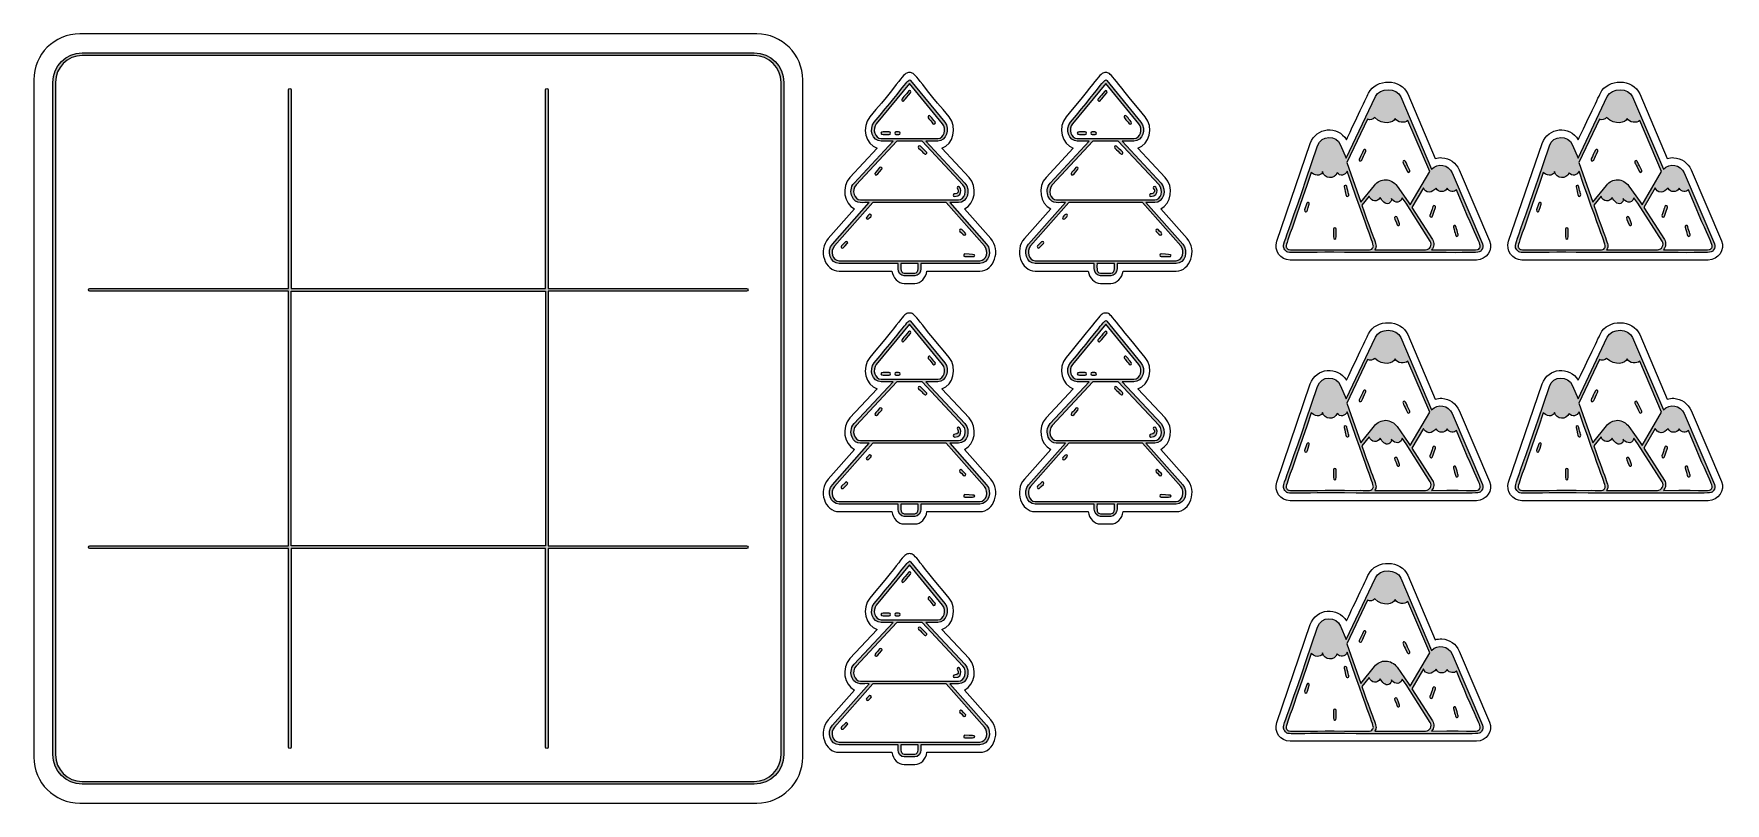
# Model space of a CAD drawing. Header units: inches. Extents: x 16.8 to 30, y -9.1 to -3.1.
import ezdxf

# ---------------------------------------------------------------- set-up
doc = ezdxf.new("R2010")
doc.units = ezdxf.units.IN
doc.header["$MEASUREMENT"] = 0
doc.layers.add('_U+0421_U+043B_U+043E_U+0439 1', color=7, linetype='Continuous')

# ---------------------------------------------------------------- blocks, each defined once
blk = doc.blocks.new('block 2')
at = {"layer": '_U+0421_U+043B_U+043E_U+0439 1', "lineweight": 0}
for points in [[(22.439, -3.295), (22.439, -3.295), (17.21, -3.295), (17.21, -3.295), (17.084, -3.295), (16.981, -3.398), (16.981, -3.525), (16.981, -3.525), (16.981, -8.753), (16.981, -8.753), (16.981, -8.88), (17.084, -8.983), (17.21, -8.983), (17.21, -8.983), (22.439, -8.983), (22.439, -8.983), (22.566, -8.983), (22.669, -8.88), (22.669, -8.753), (22.669, -8.753), (22.669, -3.525), (22.669, -3.525), (22.669, -3.398), (22.566, -3.295), (22.439, -3.295)], [(22.648, -8.753), (22.648, -8.868), (22.554, -8.962), (22.439, -8.962), (22.439, -8.962), (17.21, -8.962), (17.21, -8.962), (17.095, -8.962), (17.002, -8.868), (17.002, -8.753), (17.002, -8.753), (17.002, -3.525), (17.002, -3.525), (17.002, -3.41), (17.095, -3.316), (17.21, -3.316), (17.21, -3.316), (22.439, -3.316), (22.439, -3.316), (22.554, -3.316), (22.648, -3.41), (22.648, -3.525), (22.648, -3.525), (22.648, -8.753), (22.648, -8.753)]]:
    blk.add_open_spline(points, degree=3, knots=[0, 0, 0, 0, 1, 1, 1, 2, 2, 2, 3, 3, 3, 4, 4, 4, 5, 5, 5, 6, 6, 6, 7, 7, 7, 8, 8, 8, 8], dxfattribs=at)
blk = doc.blocks.new('block 3')
at = {"layer": '_U+0421_U+043B_U+043E_U+0439 1', "lineweight": 0}
blk.add_lwpolyline([(20.814, -7.128), (18.835, -7.128), (18.835, -5.149), (20.814, -5.149), (20.814, -7.128)], dxfattribs=at)
blk.add_open_spline([(22.38, -5.149), (22.386, -5.149), (22.391, -5.145), (22.391, -5.139), (22.391, -5.133), (22.386, -5.128), (22.38, -5.128), (22.38, -5.128), (20.835, -5.128), (20.835, -5.128), (20.835, -5.128), (20.835, -3.583), (20.835, -3.583), (20.835, -3.578), (20.831, -3.573), (20.825, -3.573), (20.819, -3.573), (20.814, -3.578), (20.814, -3.583), (20.814, -3.583), (20.814, -5.128), (20.814, -5.128), (20.814, -5.128), (18.835, -5.128), (18.835, -5.128), (18.835, -5.128), (18.835, -3.583), (18.835, -3.583), (18.835, -3.578), (18.831, -3.573), (18.825, -3.573), (18.819, -3.573), (18.814, -3.578), (18.814, -3.583), (18.814, -3.583), (18.814, -5.128), (18.814, -5.128), (18.814, -5.128), (17.269, -5.128), (17.269, -5.128), (17.263, -5.128), (17.259, -5.133), (17.259, -5.139), (17.259, -5.145), (17.263, -5.149), (17.269, -5.149), (17.269, -5.149), (18.814, -5.149), (18.814, -5.149), (18.814, -5.149), (18.814, -7.128), (18.814, -7.128), (18.814, -7.128), (17.269, -7.128), (17.269, -7.128), (17.263, -7.128), (17.259, -7.133), (17.259, -7.139), (17.259, -7.145), (17.263, -7.149), (17.269, -7.149), (17.269, -7.149), (18.814, -7.149), (18.814, -7.149), (18.814, -7.149), (18.814, -8.694), (18.814, -8.694), (18.814, -8.7), (18.819, -8.705), (18.825, -8.705), (18.831, -8.705), (18.835, -8.7), (18.835, -8.694), (18.835, -8.694), (18.835, -7.149), (18.835, -7.149), (18.835, -7.149), (20.814, -7.149), (20.814, -7.149), (20.814, -7.149), (20.814, -8.694), (20.814, -8.694), (20.814, -8.7), (20.819, -8.705), (20.825, -8.705), (20.831, -8.705), (20.835, -8.7), (20.835, -8.694), (20.835, -8.694), (20.835, -7.149), (20.835, -7.149), (20.835, -7.149), (22.38, -7.149), (22.38, -7.149), (22.386, -7.149), (22.391, -7.145), (22.391, -7.139), (22.391, -7.133), (22.386, -7.128), (22.38, -7.128), (22.38, -7.128), (20.835, -7.128), (20.835, -7.128), (20.835, -7.128), (20.835, -5.149), (20.835, -5.149), (20.835, -5.149), (22.38, -5.149), (22.38, -5.149)], degree=3, knots=[0, 0, 0, 0, 1, 1, 1, 2, 2, 2, 3, 3, 3, 4, 4, 4, 5, 5, 5, 6, 6, 6, 7, 7, 7, 8, 8, 8, 9, 9, 9, 10, 10, 10, 11, 11, 11, 12, 12, 12, 13, 13, 13, 14, 14, 14, 15, 15, 15, 16, 16, 16, 17, 17, 17, 18, 18, 18, 19, 19, 19, 20, 20, 20, 21, 21, 21, 22, 22, 22, 23, 23, 23, 24, 24, 24, 25, 25, 25, 26, 26, 26, 27, 27, 27, 28, 28, 28, 29, 29, 29, 30, 30, 30, 31, 31, 31, 32, 32, 32, 33, 33, 33, 34, 34, 34, 35, 35, 35, 36, 36, 36, 36], dxfattribs=at)
blk = doc.blocks.new('block 4')
at = {"layer": '_U+0421_U+043B_U+043E_U+0439 1', "lineweight": 0}
for points, knots in [([(28.107, -4.781), (28.107, -4.781), (27.87, -4.229), (27.87, -4.229), (27.842, -4.164), (27.758, -4.149), (27.709, -4.199), (27.709, -4.199), (27.47, -3.638), (27.47, -3.638), (27.439, -3.564), (27.306, -3.563), (27.272, -3.635), (27.272, -3.635), (27.044, -4.114), (27.044, -4.114), (27.044, -4.114), (27.002, -4.012), (27.002, -4.012), (26.968, -3.931), (26.851, -3.934), (26.822, -4.018), (26.56, -4.807), (26.539, -4.787), (26.567, -4.826), (26.595, -4.865), (26.6, -4.84), (27.123, -4.848), (27.123, -4.848), (27.225, -4.848), (27.225, -4.848), (28.128, -4.848), (28.078, -4.857), (28.099, -4.827), (28.109, -4.814), (28.112, -4.797), (28.107, -4.781)], [0, 0, 0, 0, 1, 1, 1, 2, 2, 2, 3, 3, 3, 4, 4, 4, 5, 5, 5, 6, 6, 6, 7, 7, 7, 8, 8, 8, 9, 9, 9, 10, 10, 10, 11, 11, 11, 12, 12, 12, 12]), ([(27.212, -3.81), (27.227, -3.82), (27.257, -3.816), (27.267, -3.799), (27.333, -3.861), (27.413, -3.841), (27.427, -3.805), (27.441, -3.839), (27.502, -3.845), (27.525, -3.821), (27.525, -3.821), (27.695, -4.219), (27.695, -4.219), (27.695, -4.219), (27.544, -4.478), (27.544, -4.478), (27.544, -4.478), (27.528, -4.454), (27.528, -4.454), (27.528, -4.454), (27.528, -4.454), (27.528, -4.454), (27.528, -4.454), (27.528, -4.454), (27.528, -4.454), (27.528, -4.454), (27.441, -4.331), (27.441, -4.331), (27.419, -4.301), (27.387, -4.283), (27.353, -4.282), (27.32, -4.281), (27.288, -4.297), (27.265, -4.326), (27.265, -4.326), (27.16, -4.457), (27.16, -4.457), (27.16, -4.457), (27.051, -4.148), (27.051, -4.148), (27.051, -4.148), (27.212, -3.81), (27.212, -3.81)], [0, 0, 0, 0, 1, 1, 1, 2, 2, 2, 3, 3, 3, 4, 4, 4, 5, 5, 5, 6, 6, 6, 7, 7, 7, 8, 8, 8, 9, 9, 9, 10, 10, 10, 11, 11, 11, 12, 12, 12, 13, 13, 13, 14, 14, 14, 14]), ([(27.251, -4.814), (27.235, -4.836), (27.212, -4.823), (27.123, -4.827), (26.601, -4.822), (26.601, -4.838), (26.584, -4.814), (26.567, -4.79), (26.58, -4.801), (26.773, -4.225), (26.82, -4.266), (26.857, -4.243), (26.861, -4.219), (26.874, -4.277), (26.955, -4.283), (26.976, -4.228), (26.995, -4.256), (27.041, -4.251), (27.052, -4.215), (27.256, -4.803), (27.268, -4.789), (27.251, -4.814)], [0, 0, 0, 0, 1, 1, 1, 2, 2, 2, 3, 3, 3, 4, 4, 4, 5, 5, 5, 6, 6, 6, 7, 7, 7, 7]), ([(27.662, -4.827), (27.662, -4.827), (27.267, -4.827), (27.267, -4.827), (27.296, -4.788), (27.266, -4.776), (27.168, -4.48), (27.168, -4.48), (27.224, -4.411), (27.224, -4.411), (27.24, -4.456), (27.289, -4.458), (27.31, -4.421), (27.326, -4.446), (27.348, -4.477), (27.377, -4.466), (27.39, -4.461), (27.4, -4.444), (27.397, -4.428), (27.402, -4.449), (27.463, -4.483), (27.48, -4.422), (27.48, -4.422), (27.511, -4.465), (27.511, -4.465), (27.511, -4.465), (27.699, -4.76), (27.699, -4.76), (27.718, -4.789), (27.697, -4.827), (27.662, -4.827)], [0, 0, 0, 0, 1, 1, 1, 2, 2, 2, 3, 3, 3, 4, 4, 4, 5, 5, 5, 6, 6, 6, 7, 7, 7, 8, 8, 8, 9, 9, 9, 10, 10, 10, 10]), ([(28.083, -4.815), (28.066, -4.837), (28.07, -4.823), (27.71, -4.827), (27.73, -4.805), (27.733, -4.774), (27.717, -4.748), (27.717, -4.748), (27.556, -4.498), (27.556, -4.498), (27.556, -4.498), (27.646, -4.344), (27.646, -4.344), (27.654, -4.362), (27.665, -4.377), (27.691, -4.379), (27.71, -4.38), (27.732, -4.363), (27.745, -4.347), (27.764, -4.385), (27.812, -4.382), (27.832, -4.348), (27.846, -4.377), (27.889, -4.381), (27.903, -4.36), (28.082, -4.791), (28.102, -4.789), (28.083, -4.815)], [0, 0, 0, 0, 1, 1, 1, 2, 2, 2, 3, 3, 3, 4, 4, 4, 5, 5, 5, 6, 6, 6, 7, 7, 7, 8, 8, 8, 9, 9, 9, 9])]:
    blk.add_open_spline(points, degree=3, knots=knots, dxfattribs=at)
blk = doc.blocks.new('block 5')
at = {"layer": '_U+0421_U+043B_U+043E_U+0439 1', "lineweight": 0}
for points, knots in [([(24.247, -4.783), (24.247, -4.783), (23.961, -4.46), (23.961, -4.46), (23.961, -4.46), (24.028, -4.46), (24.028, -4.46), (24.096, -4.46), (24.128, -4.361), (24.078, -4.308), (24.078, -4.308), (23.774, -3.982), (23.774, -3.982), (23.774, -3.982), (23.868, -3.982), (23.868, -3.982), (23.934, -3.982), (23.966, -3.889), (23.921, -3.834), (23.921, -3.834), (23.655, -3.51), (23.655, -3.51), (23.639, -3.491), (23.633, -3.527), (23.373, -3.834), (23.328, -3.889), (23.36, -3.982), (23.426, -3.982), (23.426, -3.982), (23.52, -3.982), (23.52, -3.982), (23.52, -3.982), (23.216, -4.308), (23.216, -4.308), (23.187, -4.339), (23.187, -4.383), (23.2, -4.413), (23.23, -4.481), (23.292, -4.454), (23.333, -4.46), (23.333, -4.46), (23.047, -4.783), (23.047, -4.783), (23, -4.837), (23.031, -4.933), (23.099, -4.933), (23.099, -4.933), (23.558, -4.933), (23.558, -4.933), (23.558, -4.933), (23.558, -4.973), (23.558, -4.973), (23.558, -5.004), (23.58, -5.029), (23.606, -5.029), (23.606, -5.029), (23.688, -5.029), (23.688, -5.029), (23.714, -5.029), (23.736, -5.004), (23.736, -4.973), (23.736, -4.973), (23.736, -4.933), (23.736, -4.933), (23.736, -4.933), (24.195, -4.933), (24.195, -4.933), (24.263, -4.933), (24.294, -4.836), (24.247, -4.783)], [0, 0, 0, 0, 1, 1, 1, 2, 2, 2, 3, 3, 3, 4, 4, 4, 5, 5, 5, 6, 6, 6, 7, 7, 7, 8, 8, 8, 9, 9, 9, 10, 10, 10, 11, 11, 11, 12, 12, 12, 13, 13, 13, 14, 14, 14, 15, 15, 15, 16, 16, 16, 17, 17, 17, 18, 18, 18, 19, 19, 19, 20, 20, 20, 21, 21, 21, 22, 22, 22, 23, 23, 23, 23]), ([(23.426, -3.961), (23.377, -3.961), (23.356, -3.888), (23.389, -3.847), (23.389, -3.847), (23.647, -3.533), (23.647, -3.533), (23.647, -3.533), (23.905, -3.847), (23.905, -3.847), (23.938, -3.888), (23.916, -3.961), (23.868, -3.961), (23.868, -3.961), (23.426, -3.961), (23.426, -3.961)], [0, 0, 0, 0, 1, 1, 1, 2, 2, 2, 3, 3, 3, 4, 4, 4, 5, 5, 5, 5]), ([(23.266, -4.439), (23.217, -4.439), (23.193, -4.363), (23.231, -4.322), (23.231, -4.322), (23.548, -3.982), (23.548, -3.982), (23.548, -3.982), (23.746, -3.982), (23.746, -3.982), (23.746, -3.982), (24.063, -4.322), (24.063, -4.322), (24.101, -4.363), (24.077, -4.439), (24.028, -4.439), (24.028, -4.439), (23.266, -4.439), (23.266, -4.439)], [0, 0, 0, 0, 1, 1, 1, 2, 2, 2, 3, 3, 3, 4, 4, 4, 5, 5, 5, 6, 6, 6, 6]), ([(24.195, -4.912), (24.195, -4.912), (23.099, -4.912), (23.099, -4.912), (23.049, -4.912), (23.027, -4.837), (23.063, -4.797), (23.063, -4.797), (23.361, -4.46), (23.361, -4.46), (23.361, -4.46), (23.933, -4.46), (23.933, -4.46), (23.933, -4.46), (24.231, -4.797), (24.231, -4.797), (24.267, -4.837), (24.245, -4.912), (24.195, -4.912)], [0, 0, 0, 0, 1, 1, 1, 2, 2, 2, 3, 3, 3, 4, 4, 4, 5, 5, 5, 6, 6, 6, 6]), ([(23.688, -5.008), (23.688, -5.008), (23.606, -5.008), (23.606, -5.008), (23.569, -5.008), (23.581, -4.945), (23.579, -4.933), (23.579, -4.933), (23.715, -4.933), (23.715, -4.933), (23.713, -4.945), (23.725, -5.008), (23.688, -5.008)], [0, 0, 0, 0, 1, 1, 1, 2, 2, 2, 3, 3, 3, 4, 4, 4, 4])]:
    blk.add_open_spline(points, degree=3, knots=knots, dxfattribs=at)
blk = doc.blocks.new('block 6')
at = {"layer": '_U+0421_U+043B_U+043E_U+0439 1', "lineweight": 0}
for points, knots in [([(28.107, -6.652), (28.107, -6.652), (27.87, -6.1), (27.87, -6.1), (27.842, -6.035), (27.758, -6.02), (27.709, -6.071), (27.709, -6.071), (27.47, -5.509), (27.47, -5.509), (27.439, -5.435), (27.306, -5.435), (27.272, -5.506), (27.272, -5.506), (27.044, -5.985), (27.044, -5.985), (27.044, -5.985), (27.002, -5.884), (27.002, -5.884), (26.968, -5.802), (26.851, -5.805), (26.822, -5.889), (26.56, -6.678), (26.539, -6.658), (26.567, -6.698), (26.595, -6.736), (26.6, -6.712), (27.123, -6.719), (27.123, -6.719), (27.225, -6.719), (27.225, -6.719), (28.128, -6.719), (28.078, -6.728), (28.099, -6.698), (28.109, -6.685), (28.112, -6.669), (28.107, -6.652)], [0, 0, 0, 0, 1, 1, 1, 2, 2, 2, 3, 3, 3, 4, 4, 4, 5, 5, 5, 6, 6, 6, 7, 7, 7, 8, 8, 8, 9, 9, 9, 10, 10, 10, 11, 11, 11, 12, 12, 12, 12]), ([(27.212, -5.681), (27.227, -5.691), (27.257, -5.687), (27.267, -5.671), (27.333, -5.733), (27.413, -5.712), (27.427, -5.676), (27.441, -5.71), (27.502, -5.716), (27.525, -5.692), (27.525, -5.692), (27.695, -6.09), (27.695, -6.09), (27.695, -6.09), (27.544, -6.349), (27.544, -6.349), (27.544, -6.349), (27.528, -6.325), (27.528, -6.325), (27.528, -6.325), (27.528, -6.325), (27.528, -6.325), (27.528, -6.325), (27.528, -6.325), (27.528, -6.325), (27.528, -6.325), (27.441, -6.202), (27.441, -6.202), (27.419, -6.172), (27.387, -6.154), (27.353, -6.153), (27.32, -6.153), (27.288, -6.168), (27.265, -6.197), (27.265, -6.197), (27.16, -6.328), (27.16, -6.328), (27.16, -6.328), (27.051, -6.02), (27.051, -6.02), (27.051, -6.02), (27.212, -5.681), (27.212, -5.681)], [0, 0, 0, 0, 1, 1, 1, 2, 2, 2, 3, 3, 3, 4, 4, 4, 5, 5, 5, 6, 6, 6, 7, 7, 7, 8, 8, 8, 9, 9, 9, 10, 10, 10, 11, 11, 11, 12, 12, 12, 13, 13, 13, 14, 14, 14, 14]), ([(27.251, -6.685), (27.235, -6.707), (27.212, -6.695), (27.123, -6.698), (26.601, -6.694), (26.601, -6.709), (26.584, -6.686), (26.567, -6.662), (26.58, -6.673), (26.773, -6.096), (26.82, -6.137), (26.857, -6.114), (26.861, -6.091), (26.874, -6.148), (26.955, -6.154), (26.976, -6.099), (26.995, -6.128), (27.041, -6.123), (27.052, -6.086), (27.256, -6.674), (27.268, -6.66), (27.251, -6.685)], [0, 0, 0, 0, 1, 1, 1, 2, 2, 2, 3, 3, 3, 4, 4, 4, 5, 5, 5, 6, 6, 6, 7, 7, 7, 7]), ([(27.662, -6.698), (27.662, -6.698), (27.267, -6.698), (27.267, -6.698), (27.296, -6.66), (27.266, -6.647), (27.168, -6.351), (27.168, -6.351), (27.224, -6.282), (27.224, -6.282), (27.24, -6.327), (27.289, -6.33), (27.31, -6.293), (27.326, -6.317), (27.348, -6.348), (27.377, -6.337), (27.39, -6.332), (27.4, -6.315), (27.397, -6.299), (27.402, -6.32), (27.463, -6.354), (27.48, -6.293), (27.48, -6.293), (27.511, -6.337), (27.511, -6.337), (27.511, -6.337), (27.699, -6.631), (27.699, -6.631), (27.718, -6.66), (27.697, -6.698), (27.662, -6.698)], [0, 0, 0, 0, 1, 1, 1, 2, 2, 2, 3, 3, 3, 4, 4, 4, 5, 5, 5, 6, 6, 6, 7, 7, 7, 8, 8, 8, 9, 9, 9, 10, 10, 10, 10]), ([(28.083, -6.686), (28.066, -6.708), (28.07, -6.694), (27.71, -6.698), (27.73, -6.676), (27.733, -6.645), (27.717, -6.62), (27.717, -6.62), (27.556, -6.369), (27.556, -6.369), (27.556, -6.369), (27.646, -6.216), (27.646, -6.216), (27.654, -6.233), (27.665, -6.248), (27.691, -6.25), (27.71, -6.252), (27.732, -6.234), (27.745, -6.218), (27.764, -6.256), (27.812, -6.253), (27.832, -6.22), (27.846, -6.249), (27.889, -6.252), (27.903, -6.231), (28.082, -6.663), (28.102, -6.66), (28.083, -6.686)], [0, 0, 0, 0, 1, 1, 1, 2, 2, 2, 3, 3, 3, 4, 4, 4, 5, 5, 5, 6, 6, 6, 7, 7, 7, 8, 8, 8, 9, 9, 9, 9])]:
    blk.add_open_spline(points, degree=3, knots=knots, dxfattribs=at)
blk = doc.blocks.new('block 7')
at = {"layer": '_U+0421_U+043B_U+043E_U+0439 1', "lineweight": 0}
for points, knots in [([(24.247, -6.654), (24.247, -6.654), (23.961, -6.331), (23.961, -6.331), (23.961, -6.331), (24.028, -6.331), (24.028, -6.331), (24.096, -6.331), (24.128, -6.233), (24.078, -6.179), (24.078, -6.179), (23.774, -5.853), (23.774, -5.853), (23.774, -5.853), (23.868, -5.853), (23.868, -5.853), (23.934, -5.853), (23.966, -5.76), (23.921, -5.705), (23.921, -5.705), (23.655, -5.382), (23.655, -5.382), (23.639, -5.363), (23.633, -5.399), (23.373, -5.705), (23.328, -5.76), (23.36, -5.853), (23.426, -5.853), (23.426, -5.853), (23.52, -5.853), (23.52, -5.853), (23.52, -5.853), (23.216, -6.179), (23.216, -6.179), (23.187, -6.21), (23.187, -6.254), (23.2, -6.284), (23.23, -6.352), (23.292, -6.325), (23.333, -6.331), (23.333, -6.331), (23.047, -6.654), (23.047, -6.654), (23, -6.708), (23.031, -6.804), (23.099, -6.804), (23.099, -6.804), (23.558, -6.804), (23.558, -6.804), (23.558, -6.804), (23.558, -6.844), (23.558, -6.844), (23.558, -6.875), (23.58, -6.9), (23.606, -6.9), (23.606, -6.9), (23.688, -6.9), (23.688, -6.9), (23.714, -6.9), (23.736, -6.875), (23.736, -6.844), (23.736, -6.844), (23.736, -6.804), (23.736, -6.804), (23.736, -6.804), (24.195, -6.804), (24.195, -6.804), (24.263, -6.804), (24.294, -6.708), (24.247, -6.654)], [0, 0, 0, 0, 1, 1, 1, 2, 2, 2, 3, 3, 3, 4, 4, 4, 5, 5, 5, 6, 6, 6, 7, 7, 7, 8, 8, 8, 9, 9, 9, 10, 10, 10, 11, 11, 11, 12, 12, 12, 13, 13, 13, 14, 14, 14, 15, 15, 15, 16, 16, 16, 17, 17, 17, 18, 18, 18, 19, 19, 19, 20, 20, 20, 21, 21, 21, 22, 22, 22, 23, 23, 23, 23]), ([(23.426, -5.833), (23.377, -5.833), (23.356, -5.759), (23.389, -5.719), (23.389, -5.719), (23.647, -5.405), (23.647, -5.405), (23.647, -5.405), (23.905, -5.719), (23.905, -5.719), (23.938, -5.76), (23.916, -5.833), (23.868, -5.833), (23.868, -5.833), (23.426, -5.833), (23.426, -5.833)], [0, 0, 0, 0, 1, 1, 1, 2, 2, 2, 3, 3, 3, 4, 4, 4, 5, 5, 5, 5]), ([(23.266, -6.31), (23.217, -6.31), (23.193, -6.234), (23.231, -6.193), (23.231, -6.193), (23.548, -5.853), (23.548, -5.853), (23.548, -5.853), (23.746, -5.853), (23.746, -5.853), (23.746, -5.853), (24.063, -6.193), (24.063, -6.193), (24.101, -6.234), (24.077, -6.31), (24.028, -6.31), (24.028, -6.31), (23.266, -6.31), (23.266, -6.31)], [0, 0, 0, 0, 1, 1, 1, 2, 2, 2, 3, 3, 3, 4, 4, 4, 5, 5, 5, 6, 6, 6, 6]), ([(24.195, -6.784), (24.195, -6.784), (23.099, -6.784), (23.099, -6.784), (23.049, -6.784), (23.027, -6.708), (23.063, -6.668), (23.063, -6.668), (23.361, -6.331), (23.361, -6.331), (23.361, -6.331), (23.933, -6.331), (23.933, -6.331), (23.933, -6.331), (24.231, -6.668), (24.231, -6.668), (24.267, -6.708), (24.245, -6.784), (24.195, -6.784)], [0, 0, 0, 0, 1, 1, 1, 2, 2, 2, 3, 3, 3, 4, 4, 4, 5, 5, 5, 6, 6, 6, 6]), ([(23.688, -6.879), (23.688, -6.879), (23.606, -6.879), (23.606, -6.879), (23.569, -6.879), (23.581, -6.816), (23.579, -6.804), (23.579, -6.804), (23.715, -6.804), (23.715, -6.804), (23.713, -6.816), (23.725, -6.879), (23.688, -6.879)], [0, 0, 0, 0, 1, 1, 1, 2, 2, 2, 3, 3, 3, 4, 4, 4, 4])]:
    blk.add_open_spline(points, degree=3, knots=knots, dxfattribs=at)
blk = doc.blocks.new('block 8')
at = {"layer": '_U+0421_U+043B_U+043E_U+0439 1', "lineweight": 0}
for points, knots in [([(29.911, -4.781), (29.911, -4.781), (29.674, -4.229), (29.674, -4.229), (29.647, -4.164), (29.562, -4.149), (29.514, -4.199), (29.514, -4.199), (29.274, -3.638), (29.274, -3.638), (29.243, -3.564), (29.111, -3.563), (29.077, -3.635), (29.077, -3.635), (28.849, -4.114), (28.849, -4.114), (28.849, -4.114), (28.806, -4.012), (28.806, -4.012), (28.772, -3.931), (28.655, -3.934), (28.627, -4.018), (28.364, -4.807), (28.343, -4.787), (28.372, -4.826), (28.399, -4.865), (28.405, -4.84), (28.927, -4.848), (28.927, -4.848), (29.03, -4.848), (29.03, -4.848), (29.932, -4.848), (29.882, -4.857), (29.904, -4.827), (29.914, -4.814), (29.916, -4.797), (29.911, -4.781)], [0, 0, 0, 0, 1, 1, 1, 2, 2, 2, 3, 3, 3, 4, 4, 4, 5, 5, 5, 6, 6, 6, 7, 7, 7, 8, 8, 8, 9, 9, 9, 10, 10, 10, 11, 11, 11, 12, 12, 12, 12]), ([(29.017, -3.81), (29.032, -3.82), (29.061, -3.816), (29.071, -3.799), (29.138, -3.861), (29.218, -3.841), (29.232, -3.805), (29.246, -3.839), (29.307, -3.845), (29.33, -3.821), (29.33, -3.821), (29.499, -4.219), (29.499, -4.219), (29.499, -4.219), (29.348, -4.478), (29.348, -4.478), (29.348, -4.478), (29.333, -4.454), (29.333, -4.454), (29.333, -4.454), (29.333, -4.454), (29.333, -4.454), (29.333, -4.454), (29.333, -4.454), (29.332, -4.454), (29.332, -4.454), (29.245, -4.331), (29.245, -4.331), (29.224, -4.301), (29.192, -4.283), (29.158, -4.282), (29.124, -4.281), (29.092, -4.297), (29.07, -4.326), (29.07, -4.326), (28.965, -4.457), (28.965, -4.457), (28.965, -4.457), (28.855, -4.148), (28.855, -4.148), (28.855, -4.148), (29.017, -3.81), (29.017, -3.81)], [0, 0, 0, 0, 1, 1, 1, 2, 2, 2, 3, 3, 3, 4, 4, 4, 5, 5, 5, 6, 6, 6, 7, 7, 7, 8, 8, 8, 9, 9, 9, 10, 10, 10, 11, 11, 11, 12, 12, 12, 13, 13, 13, 14, 14, 14, 14]), ([(29.055, -4.814), (29.04, -4.836), (29.017, -4.823), (28.927, -4.827), (28.406, -4.822), (28.406, -4.838), (28.389, -4.814), (28.372, -4.79), (28.385, -4.801), (28.578, -4.225), (28.624, -4.266), (28.662, -4.243), (28.665, -4.219), (28.679, -4.277), (28.759, -4.283), (28.781, -4.228), (28.8, -4.256), (28.845, -4.251), (28.857, -4.215), (29.06, -4.803), (29.073, -4.789), (29.055, -4.814)], [0, 0, 0, 0, 1, 1, 1, 2, 2, 2, 3, 3, 3, 4, 4, 4, 5, 5, 5, 6, 6, 6, 7, 7, 7, 7]), ([(29.467, -4.827), (29.467, -4.827), (29.071, -4.827), (29.071, -4.827), (29.1, -4.788), (29.07, -4.776), (28.973, -4.48), (28.973, -4.48), (29.028, -4.411), (29.028, -4.411), (29.044, -4.456), (29.094, -4.458), (29.115, -4.421), (29.131, -4.446), (29.153, -4.477), (29.182, -4.466), (29.195, -4.461), (29.205, -4.444), (29.201, -4.428), (29.206, -4.449), (29.268, -4.483), (29.284, -4.422), (29.284, -4.422), (29.315, -4.465), (29.315, -4.465), (29.315, -4.465), (29.504, -4.76), (29.504, -4.76), (29.522, -4.789), (29.501, -4.827), (29.467, -4.827)], [0, 0, 0, 0, 1, 1, 1, 2, 2, 2, 3, 3, 3, 4, 4, 4, 5, 5, 5, 6, 6, 6, 7, 7, 7, 8, 8, 8, 9, 9, 9, 10, 10, 10, 10]), ([(29.887, -4.815), (29.871, -4.837), (29.874, -4.823), (29.514, -4.827), (29.534, -4.805), (29.537, -4.774), (29.521, -4.748), (29.521, -4.748), (29.361, -4.498), (29.361, -4.498), (29.361, -4.498), (29.45, -4.344), (29.45, -4.344), (29.458, -4.362), (29.469, -4.377), (29.495, -4.379), (29.515, -4.38), (29.537, -4.363), (29.55, -4.347), (29.569, -4.385), (29.616, -4.382), (29.637, -4.348), (29.65, -4.377), (29.694, -4.381), (29.708, -4.36), (29.886, -4.791), (29.906, -4.789), (29.887, -4.815)], [0, 0, 0, 0, 1, 1, 1, 2, 2, 2, 3, 3, 3, 4, 4, 4, 5, 5, 5, 6, 6, 6, 7, 7, 7, 8, 8, 8, 9, 9, 9, 9])]:
    blk.add_open_spline(points, degree=3, knots=knots, dxfattribs=at)
blk = doc.blocks.new('block 9')
at = {"layer": '_U+0421_U+043B_U+043E_U+0439 1', "lineweight": 0}
for points, knots in [([(25.773, -4.783), (25.773, -4.783), (25.487, -4.46), (25.487, -4.46), (25.487, -4.46), (25.555, -4.46), (25.555, -4.46), (25.623, -4.46), (25.654, -4.361), (25.605, -4.308), (25.605, -4.308), (25.301, -3.982), (25.301, -3.982), (25.301, -3.982), (25.394, -3.982), (25.394, -3.982), (25.461, -3.982), (25.492, -3.889), (25.448, -3.834), (25.448, -3.834), (25.182, -3.51), (25.182, -3.51), (25.166, -3.491), (25.159, -3.527), (24.9, -3.834), (24.855, -3.889), (24.887, -3.982), (24.953, -3.982), (24.953, -3.982), (25.046, -3.982), (25.046, -3.982), (25.046, -3.982), (24.743, -4.308), (24.743, -4.308), (24.714, -4.339), (24.714, -4.383), (24.727, -4.413), (24.756, -4.481), (24.818, -4.454), (24.86, -4.46), (24.86, -4.46), (24.574, -4.783), (24.574, -4.783), (24.526, -4.837), (24.558, -4.933), (24.625, -4.933), (24.625, -4.933), (25.085, -4.933), (25.085, -4.933), (25.085, -4.933), (25.085, -4.973), (25.085, -4.973), (25.085, -5.004), (25.106, -5.029), (25.133, -5.029), (25.133, -5.029), (25.214, -5.029), (25.214, -5.029), (25.241, -5.029), (25.262, -5.004), (25.262, -4.973), (25.262, -4.973), (25.262, -4.933), (25.262, -4.933), (25.262, -4.933), (25.722, -4.933), (25.722, -4.933), (25.79, -4.933), (25.821, -4.836), (25.773, -4.783)], [0, 0, 0, 0, 1, 1, 1, 2, 2, 2, 3, 3, 3, 4, 4, 4, 5, 5, 5, 6, 6, 6, 7, 7, 7, 8, 8, 8, 9, 9, 9, 10, 10, 10, 11, 11, 11, 12, 12, 12, 13, 13, 13, 14, 14, 14, 15, 15, 15, 16, 16, 16, 17, 17, 17, 18, 18, 18, 19, 19, 19, 20, 20, 20, 21, 21, 21, 22, 22, 22, 23, 23, 23, 23]), ([(24.953, -3.961), (24.904, -3.961), (24.883, -3.888), (24.916, -3.847), (24.916, -3.847), (25.174, -3.533), (25.174, -3.533), (25.174, -3.533), (25.431, -3.847), (25.431, -3.847), (25.465, -3.888), (25.443, -3.961), (25.394, -3.961), (25.394, -3.961), (24.953, -3.961), (24.953, -3.961)], [0, 0, 0, 0, 1, 1, 1, 2, 2, 2, 3, 3, 3, 4, 4, 4, 5, 5, 5, 5]), ([(24.792, -4.439), (24.744, -4.439), (24.72, -4.363), (24.758, -4.322), (24.758, -4.322), (25.075, -3.982), (25.075, -3.982), (25.075, -3.982), (25.272, -3.982), (25.272, -3.982), (25.272, -3.982), (25.589, -4.322), (25.589, -4.322), (25.627, -4.363), (25.604, -4.439), (25.555, -4.439), (25.555, -4.439), (24.792, -4.439), (24.792, -4.439)], [0, 0, 0, 0, 1, 1, 1, 2, 2, 2, 3, 3, 3, 4, 4, 4, 5, 5, 5, 6, 6, 6, 6]), ([(25.722, -4.912), (25.722, -4.912), (24.625, -4.912), (24.625, -4.912), (24.576, -4.912), (24.554, -4.837), (24.59, -4.797), (24.59, -4.797), (24.888, -4.46), (24.888, -4.46), (24.888, -4.46), (25.46, -4.46), (25.46, -4.46), (25.46, -4.46), (25.758, -4.797), (25.758, -4.797), (25.793, -4.837), (25.771, -4.912), (25.722, -4.912)], [0, 0, 0, 0, 1, 1, 1, 2, 2, 2, 3, 3, 3, 4, 4, 4, 5, 5, 5, 6, 6, 6, 6]), ([(25.214, -5.008), (25.214, -5.008), (25.133, -5.008), (25.133, -5.008), (25.096, -5.008), (25.108, -4.945), (25.106, -4.933), (25.106, -4.933), (25.242, -4.933), (25.242, -4.933), (25.24, -4.945), (25.252, -5.008), (25.214, -5.008)], [0, 0, 0, 0, 1, 1, 1, 2, 2, 2, 3, 3, 3, 4, 4, 4, 4])]:
    blk.add_open_spline(points, degree=3, knots=knots, dxfattribs=at)
blk = doc.blocks.new('block 10')
at = {"layer": '_U+0421_U+043B_U+043E_U+0439 1', "lineweight": 0}
for points, knots in [([(29.911, -6.652), (29.911, -6.652), (29.674, -6.1), (29.674, -6.1), (29.647, -6.035), (29.562, -6.02), (29.514, -6.071), (29.514, -6.071), (29.274, -5.509), (29.274, -5.509), (29.243, -5.435), (29.111, -5.435), (29.077, -5.506), (29.077, -5.506), (28.849, -5.985), (28.849, -5.985), (28.849, -5.985), (28.806, -5.884), (28.806, -5.884), (28.772, -5.802), (28.655, -5.805), (28.627, -5.889), (28.364, -6.678), (28.343, -6.658), (28.372, -6.698), (28.399, -6.736), (28.405, -6.712), (28.927, -6.719), (28.927, -6.719), (29.03, -6.719), (29.03, -6.719), (29.932, -6.719), (29.882, -6.728), (29.904, -6.698), (29.914, -6.685), (29.916, -6.669), (29.911, -6.652)], [0, 0, 0, 0, 1, 1, 1, 2, 2, 2, 3, 3, 3, 4, 4, 4, 5, 5, 5, 6, 6, 6, 7, 7, 7, 8, 8, 8, 9, 9, 9, 10, 10, 10, 11, 11, 11, 12, 12, 12, 12]), ([(29.017, -5.681), (29.032, -5.691), (29.061, -5.687), (29.071, -5.671), (29.138, -5.733), (29.218, -5.712), (29.232, -5.676), (29.246, -5.71), (29.307, -5.716), (29.33, -5.692), (29.33, -5.692), (29.499, -6.09), (29.499, -6.09), (29.499, -6.09), (29.348, -6.349), (29.348, -6.349), (29.348, -6.349), (29.333, -6.325), (29.333, -6.325), (29.333, -6.325), (29.333, -6.325), (29.333, -6.325), (29.333, -6.325), (29.333, -6.325), (29.332, -6.325), (29.332, -6.325), (29.245, -6.202), (29.245, -6.202), (29.224, -6.172), (29.192, -6.154), (29.158, -6.153), (29.124, -6.153), (29.092, -6.168), (29.07, -6.197), (29.07, -6.197), (28.965, -6.328), (28.965, -6.328), (28.965, -6.328), (28.855, -6.02), (28.855, -6.02), (28.855, -6.02), (29.017, -5.681), (29.017, -5.681)], [0, 0, 0, 0, 1, 1, 1, 2, 2, 2, 3, 3, 3, 4, 4, 4, 5, 5, 5, 6, 6, 6, 7, 7, 7, 8, 8, 8, 9, 9, 9, 10, 10, 10, 11, 11, 11, 12, 12, 12, 13, 13, 13, 14, 14, 14, 14]), ([(29.055, -6.685), (29.04, -6.707), (29.017, -6.695), (28.927, -6.698), (28.406, -6.694), (28.406, -6.709), (28.389, -6.686), (28.372, -6.662), (28.385, -6.673), (28.578, -6.096), (28.624, -6.137), (28.662, -6.114), (28.665, -6.091), (28.679, -6.148), (28.759, -6.154), (28.781, -6.099), (28.8, -6.128), (28.845, -6.123), (28.857, -6.086), (29.06, -6.674), (29.073, -6.66), (29.055, -6.685)], [0, 0, 0, 0, 1, 1, 1, 2, 2, 2, 3, 3, 3, 4, 4, 4, 5, 5, 5, 6, 6, 6, 7, 7, 7, 7]), ([(29.467, -6.698), (29.467, -6.698), (29.071, -6.698), (29.071, -6.698), (29.1, -6.66), (29.07, -6.647), (28.973, -6.351), (28.973, -6.351), (29.028, -6.282), (29.028, -6.282), (29.044, -6.327), (29.094, -6.33), (29.115, -6.293), (29.131, -6.317), (29.153, -6.348), (29.182, -6.337), (29.195, -6.332), (29.205, -6.315), (29.201, -6.299), (29.206, -6.32), (29.268, -6.354), (29.284, -6.293), (29.284, -6.293), (29.315, -6.337), (29.315, -6.337), (29.315, -6.337), (29.504, -6.631), (29.504, -6.631), (29.522, -6.66), (29.501, -6.698), (29.467, -6.698)], [0, 0, 0, 0, 1, 1, 1, 2, 2, 2, 3, 3, 3, 4, 4, 4, 5, 5, 5, 6, 6, 6, 7, 7, 7, 8, 8, 8, 9, 9, 9, 10, 10, 10, 10]), ([(29.887, -6.686), (29.871, -6.708), (29.874, -6.694), (29.514, -6.698), (29.534, -6.676), (29.537, -6.645), (29.521, -6.62), (29.521, -6.62), (29.361, -6.369), (29.361, -6.369), (29.361, -6.369), (29.45, -6.216), (29.45, -6.216), (29.458, -6.233), (29.469, -6.248), (29.495, -6.25), (29.515, -6.252), (29.537, -6.234), (29.55, -6.218), (29.569, -6.256), (29.616, -6.253), (29.637, -6.22), (29.65, -6.249), (29.694, -6.252), (29.708, -6.231), (29.886, -6.663), (29.906, -6.66), (29.887, -6.686)], [0, 0, 0, 0, 1, 1, 1, 2, 2, 2, 3, 3, 3, 4, 4, 4, 5, 5, 5, 6, 6, 6, 7, 7, 7, 8, 8, 8, 9, 9, 9, 9])]:
    blk.add_open_spline(points, degree=3, knots=knots, dxfattribs=at)
blk = doc.blocks.new('block 11')
at = {"layer": '_U+0421_U+043B_U+043E_U+0439 1', "lineweight": 0}
for points, knots in [([(25.773, -6.654), (25.773, -6.654), (25.487, -6.331), (25.487, -6.331), (25.487, -6.331), (25.555, -6.331), (25.555, -6.331), (25.623, -6.331), (25.654, -6.233), (25.605, -6.179), (25.605, -6.179), (25.301, -5.853), (25.301, -5.853), (25.301, -5.853), (25.394, -5.853), (25.394, -5.853), (25.461, -5.853), (25.492, -5.76), (25.448, -5.705), (25.448, -5.705), (25.182, -5.382), (25.182, -5.382), (25.166, -5.363), (25.159, -5.399), (24.9, -5.705), (24.855, -5.76), (24.887, -5.853), (24.953, -5.853), (24.953, -5.853), (25.046, -5.853), (25.046, -5.853), (25.046, -5.853), (24.743, -6.179), (24.743, -6.179), (24.714, -6.21), (24.714, -6.254), (24.727, -6.284), (24.756, -6.352), (24.818, -6.325), (24.86, -6.331), (24.86, -6.331), (24.574, -6.654), (24.574, -6.654), (24.526, -6.708), (24.558, -6.804), (24.625, -6.804), (24.625, -6.804), (25.085, -6.804), (25.085, -6.804), (25.085, -6.804), (25.085, -6.844), (25.085, -6.844), (25.085, -6.875), (25.106, -6.9), (25.133, -6.9), (25.133, -6.9), (25.214, -6.9), (25.214, -6.9), (25.241, -6.9), (25.262, -6.875), (25.262, -6.844), (25.262, -6.844), (25.262, -6.804), (25.262, -6.804), (25.262, -6.804), (25.722, -6.804), (25.722, -6.804), (25.79, -6.804), (25.821, -6.708), (25.773, -6.654)], [0, 0, 0, 0, 1, 1, 1, 2, 2, 2, 3, 3, 3, 4, 4, 4, 5, 5, 5, 6, 6, 6, 7, 7, 7, 8, 8, 8, 9, 9, 9, 10, 10, 10, 11, 11, 11, 12, 12, 12, 13, 13, 13, 14, 14, 14, 15, 15, 15, 16, 16, 16, 17, 17, 17, 18, 18, 18, 19, 19, 19, 20, 20, 20, 21, 21, 21, 22, 22, 22, 23, 23, 23, 23]), ([(24.953, -5.833), (24.904, -5.833), (24.883, -5.759), (24.916, -5.719), (24.916, -5.719), (25.174, -5.405), (25.174, -5.405), (25.174, -5.405), (25.431, -5.719), (25.431, -5.719), (25.465, -5.76), (25.443, -5.833), (25.394, -5.833), (25.394, -5.833), (24.953, -5.833), (24.953, -5.833)], [0, 0, 0, 0, 1, 1, 1, 2, 2, 2, 3, 3, 3, 4, 4, 4, 5, 5, 5, 5]), ([(24.792, -6.31), (24.744, -6.31), (24.72, -6.234), (24.758, -6.193), (24.758, -6.193), (25.075, -5.853), (25.075, -5.853), (25.075, -5.853), (25.272, -5.853), (25.272, -5.853), (25.272, -5.853), (25.589, -6.193), (25.589, -6.193), (25.627, -6.234), (25.604, -6.31), (25.555, -6.31), (25.555, -6.31), (24.792, -6.31), (24.792, -6.31)], [0, 0, 0, 0, 1, 1, 1, 2, 2, 2, 3, 3, 3, 4, 4, 4, 5, 5, 5, 6, 6, 6, 6]), ([(25.722, -6.784), (25.722, -6.784), (24.625, -6.784), (24.625, -6.784), (24.576, -6.784), (24.554, -6.708), (24.59, -6.668), (24.59, -6.668), (24.888, -6.331), (24.888, -6.331), (24.888, -6.331), (25.46, -6.331), (25.46, -6.331), (25.46, -6.331), (25.758, -6.668), (25.758, -6.668), (25.793, -6.708), (25.771, -6.784), (25.722, -6.784)], [0, 0, 0, 0, 1, 1, 1, 2, 2, 2, 3, 3, 3, 4, 4, 4, 5, 5, 5, 6, 6, 6, 6]), ([(25.214, -6.879), (25.214, -6.879), (25.133, -6.879), (25.133, -6.879), (25.096, -6.879), (25.108, -6.816), (25.106, -6.804), (25.106, -6.804), (25.242, -6.804), (25.242, -6.804), (25.24, -6.816), (25.252, -6.879), (25.214, -6.879)], [0, 0, 0, 0, 1, 1, 1, 2, 2, 2, 3, 3, 3, 4, 4, 4, 4])]:
    blk.add_open_spline(points, degree=3, knots=knots, dxfattribs=at)
blk = doc.blocks.new('block 12')
at = {"layer": '_U+0421_U+043B_U+043E_U+0439 1', "lineweight": 0}
for points, knots in [([(28.107, -8.523), (28.107, -8.523), (27.87, -7.971), (27.87, -7.971), (27.842, -7.907), (27.758, -7.892), (27.709, -7.942), (27.709, -7.942), (27.47, -7.38), (27.47, -7.38), (27.439, -7.306), (27.306, -7.306), (27.272, -7.377), (27.272, -7.377), (27.044, -7.857), (27.044, -7.857), (27.044, -7.857), (27.002, -7.755), (27.002, -7.755), (26.968, -7.673), (26.851, -7.677), (26.822, -7.761), (26.56, -8.549), (26.539, -8.529), (26.567, -8.569), (26.595, -8.608), (26.6, -8.583), (27.123, -8.59), (27.123, -8.59), (27.225, -8.59), (27.225, -8.59), (28.128, -8.59), (28.078, -8.599), (28.099, -8.57), (28.109, -8.557), (28.112, -8.54), (28.107, -8.523)], [0, 0, 0, 0, 1, 1, 1, 2, 2, 2, 3, 3, 3, 4, 4, 4, 5, 5, 5, 6, 6, 6, 7, 7, 7, 8, 8, 8, 9, 9, 9, 10, 10, 10, 11, 11, 11, 12, 12, 12, 12]), ([(27.212, -7.552), (27.227, -7.563), (27.257, -7.559), (27.267, -7.542), (27.333, -7.604), (27.413, -7.584), (27.427, -7.547), (27.441, -7.581), (27.502, -7.587), (27.525, -7.563), (27.525, -7.563), (27.695, -7.961), (27.695, -7.961), (27.695, -7.961), (27.544, -8.22), (27.544, -8.22), (27.544, -8.22), (27.528, -8.197), (27.528, -8.197), (27.528, -8.196), (27.528, -8.196), (27.528, -8.196), (27.528, -8.196), (27.528, -8.196), (27.528, -8.196), (27.528, -8.196), (27.441, -8.074), (27.441, -8.074), (27.419, -8.043), (27.387, -8.025), (27.353, -8.025), (27.32, -8.024), (27.288, -8.04), (27.265, -8.068), (27.265, -8.068), (27.16, -8.199), (27.16, -8.199), (27.16, -8.199), (27.051, -7.891), (27.051, -7.891), (27.051, -7.891), (27.212, -7.552), (27.212, -7.552)], [0, 0, 0, 0, 1, 1, 1, 2, 2, 2, 3, 3, 3, 4, 4, 4, 5, 5, 5, 6, 6, 6, 7, 7, 7, 8, 8, 8, 9, 9, 9, 10, 10, 10, 11, 11, 11, 12, 12, 12, 13, 13, 13, 14, 14, 14, 14]), ([(27.251, -8.556), (27.235, -8.579), (27.212, -8.566), (27.123, -8.57), (26.601, -8.565), (26.601, -8.581), (26.584, -8.557), (26.567, -8.533), (26.58, -8.544), (26.773, -7.967), (26.82, -8.008), (26.857, -7.985), (26.861, -7.962), (26.874, -8.019), (26.955, -8.025), (26.976, -7.97), (26.995, -7.999), (27.041, -7.994), (27.052, -7.957), (27.256, -8.545), (27.268, -8.532), (27.251, -8.556)], [0, 0, 0, 0, 1, 1, 1, 2, 2, 2, 3, 3, 3, 4, 4, 4, 5, 5, 5, 6, 6, 6, 7, 7, 7, 7]), ([(27.662, -8.57), (27.662, -8.57), (27.267, -8.57), (27.267, -8.57), (27.296, -8.531), (27.266, -8.518), (27.168, -8.222), (27.168, -8.222), (27.224, -8.153), (27.224, -8.153), (27.24, -8.198), (27.289, -8.201), (27.31, -8.164), (27.326, -8.188), (27.348, -8.219), (27.377, -8.208), (27.39, -8.203), (27.4, -8.186), (27.397, -8.171), (27.402, -8.191), (27.463, -8.226), (27.48, -8.165), (27.48, -8.165), (27.511, -8.208), (27.511, -8.208), (27.511, -8.208), (27.699, -8.502), (27.699, -8.502), (27.718, -8.531), (27.697, -8.57), (27.662, -8.57)], [0, 0, 0, 0, 1, 1, 1, 2, 2, 2, 3, 3, 3, 4, 4, 4, 5, 5, 5, 6, 6, 6, 7, 7, 7, 8, 8, 8, 9, 9, 9, 10, 10, 10, 10]), ([(28.083, -8.557), (28.066, -8.579), (28.07, -8.565), (27.71, -8.57), (27.73, -8.548), (27.733, -8.516), (27.717, -8.491), (27.717, -8.491), (27.556, -8.24), (27.556, -8.24), (27.556, -8.24), (27.646, -8.087), (27.646, -8.087), (27.654, -8.105), (27.665, -8.12), (27.691, -8.121), (27.71, -8.123), (27.732, -8.105), (27.745, -8.089), (27.764, -8.128), (27.812, -8.125), (27.832, -8.091), (27.846, -8.12), (27.889, -8.123), (27.903, -8.102), (28.082, -8.534), (28.102, -8.531), (28.083, -8.557)], [0, 0, 0, 0, 1, 1, 1, 2, 2, 2, 3, 3, 3, 4, 4, 4, 5, 5, 5, 6, 6, 6, 7, 7, 7, 8, 8, 8, 9, 9, 9, 9])]:
    blk.add_open_spline(points, degree=3, knots=knots, dxfattribs=at)
blk = doc.blocks.new('block 13')
at = {"layer": '_U+0421_U+043B_U+043E_U+0439 1', "lineweight": 0}
for points, knots in [([(24.247, -8.525), (24.247, -8.525), (23.961, -8.202), (23.961, -8.202), (23.961, -8.202), (24.028, -8.202), (24.028, -8.202), (24.096, -8.202), (24.128, -8.104), (24.078, -8.05), (24.078, -8.05), (23.774, -7.725), (23.774, -7.725), (23.774, -7.725), (23.868, -7.725), (23.868, -7.725), (23.934, -7.725), (23.966, -7.631), (23.921, -7.577), (23.921, -7.577), (23.655, -7.253), (23.655, -7.253), (23.639, -7.234), (23.633, -7.27), (23.373, -7.577), (23.328, -7.632), (23.36, -7.725), (23.426, -7.725), (23.426, -7.725), (23.52, -7.725), (23.52, -7.725), (23.52, -7.725), (23.216, -8.05), (23.216, -8.05), (23.187, -8.082), (23.187, -8.126), (23.2, -8.155), (23.23, -8.223), (23.292, -8.196), (23.333, -8.202), (23.333, -8.202), (23.047, -8.525), (23.047, -8.525), (23, -8.579), (23.031, -8.676), (23.099, -8.676), (23.099, -8.676), (23.558, -8.676), (23.558, -8.676), (23.558, -8.676), (23.558, -8.715), (23.558, -8.715), (23.558, -8.746), (23.58, -8.771), (23.606, -8.771), (23.606, -8.771), (23.688, -8.771), (23.688, -8.771), (23.714, -8.771), (23.736, -8.746), (23.736, -8.715), (23.736, -8.715), (23.736, -8.676), (23.736, -8.676), (23.736, -8.676), (24.195, -8.676), (24.195, -8.676), (24.263, -8.676), (24.294, -8.579), (24.247, -8.525)], [0, 0, 0, 0, 1, 1, 1, 2, 2, 2, 3, 3, 3, 4, 4, 4, 5, 5, 5, 6, 6, 6, 7, 7, 7, 8, 8, 8, 9, 9, 9, 10, 10, 10, 11, 11, 11, 12, 12, 12, 13, 13, 13, 14, 14, 14, 15, 15, 15, 16, 16, 16, 17, 17, 17, 18, 18, 18, 19, 19, 19, 20, 20, 20, 21, 21, 21, 22, 22, 22, 23, 23, 23, 23]), ([(23.426, -7.704), (23.377, -7.704), (23.356, -7.63), (23.389, -7.59), (23.389, -7.59), (23.647, -7.276), (23.647, -7.276), (23.647, -7.276), (23.905, -7.59), (23.905, -7.59), (23.938, -7.631), (23.916, -7.704), (23.868, -7.704), (23.868, -7.704), (23.426, -7.704), (23.426, -7.704)], [0, 0, 0, 0, 1, 1, 1, 2, 2, 2, 3, 3, 3, 4, 4, 4, 5, 5, 5, 5]), ([(23.266, -8.182), (23.217, -8.182), (23.193, -8.106), (23.231, -8.065), (23.231, -8.065), (23.548, -7.725), (23.548, -7.725), (23.548, -7.725), (23.746, -7.725), (23.746, -7.725), (23.746, -7.725), (24.063, -8.065), (24.063, -8.065), (24.101, -8.105), (24.077, -8.182), (24.028, -8.182), (24.028, -8.182), (23.266, -8.182), (23.266, -8.182)], [0, 0, 0, 0, 1, 1, 1, 2, 2, 2, 3, 3, 3, 4, 4, 4, 5, 5, 5, 6, 6, 6, 6]), ([(24.195, -8.655), (24.195, -8.655), (23.099, -8.655), (23.099, -8.655), (23.049, -8.655), (23.027, -8.579), (23.063, -8.539), (23.063, -8.539), (23.361, -8.202), (23.361, -8.202), (23.361, -8.202), (23.933, -8.202), (23.933, -8.202), (23.933, -8.202), (24.231, -8.539), (24.231, -8.539), (24.267, -8.579), (24.245, -8.655), (24.195, -8.655)], [0, 0, 0, 0, 1, 1, 1, 2, 2, 2, 3, 3, 3, 4, 4, 4, 5, 5, 5, 6, 6, 6, 6]), ([(23.688, -8.75), (23.688, -8.75), (23.606, -8.75), (23.606, -8.75), (23.569, -8.75), (23.581, -8.687), (23.579, -8.676), (23.579, -8.676), (23.715, -8.676), (23.715, -8.676), (23.713, -8.688), (23.725, -8.75), (23.688, -8.75)], [0, 0, 0, 0, 1, 1, 1, 2, 2, 2, 3, 3, 3, 4, 4, 4, 4])]:
    blk.add_open_spline(points, degree=3, knots=knots, dxfattribs=at)

msp = doc.modelspace()

# ---------------------------------------------------------------- hatches: boundary and pattern name
at = {"layer": '_U+0421_U+043B_U+043E_U+0439 1', "true_color": 0xffffff}
h = msp.add_hatch(color=7, dxfattribs=at)
h.dxf.hatch_style = 2
edge = h.paths.add_edge_path()
edge.add_spline(control_points=[(22.439, -3.295), (22.439, -3.295), (17.21, -3.295), (17.21, -3.295), (17.084, -3.295), (16.981, -3.398), (16.981, -3.525), (16.981, -3.525), (16.981, -8.753), (16.981, -8.753), (16.981, -8.88), (17.084, -8.983), (17.21, -8.983), (17.21, -8.983), (22.439, -8.983), (22.439, -8.983), (22.566, -8.983), (22.669, -8.88), (22.669, -8.753), (22.669, -8.753), (22.669, -3.525), (22.669, -3.525), (22.669, -3.398), (22.566, -3.295), (22.439, -3.295)], knot_values=[0, 0, 0, 0, 1, 1, 1, 2, 2, 2, 3, 3, 3, 4, 4, 4, 5, 5, 5, 6, 6, 6, 7, 7, 7, 8, 8, 8, 8], degree=3, periodic=1)
edge = h.paths.add_edge_path()
edge.add_spline(control_points=[(22.648, -8.753), (22.648, -8.868), (22.554, -8.962), (22.439, -8.962), (22.439, -8.962), (17.21, -8.962), (17.21, -8.962), (17.095, -8.962), (17.002, -8.868), (17.002, -8.753), (17.002, -8.753), (17.002, -3.525), (17.002, -3.525), (17.002, -3.41), (17.095, -3.316), (17.21, -3.316), (17.21, -3.316), (22.439, -3.316), (22.439, -3.316), (22.554, -3.316), (22.648, -3.41), (22.648, -3.525), (22.648, -3.525), (22.648, -8.753), (22.648, -8.753)], knot_values=[0, 0, 0, 0, 1, 1, 1, 2, 2, 2, 3, 3, 3, 4, 4, 4, 5, 5, 5, 6, 6, 6, 7, 7, 7, 8, 8, 8, 8], degree=3, periodic=1)
edge = h.paths.add_edge_path()
edge.add_spline(control_points=[(22.38, -5.149), (22.386, -5.149), (22.391, -5.145), (22.391, -5.139), (22.391, -5.133), (22.386, -5.128), (22.38, -5.128), (22.38, -5.128), (20.835, -5.128), (20.835, -5.128), (20.835, -5.128), (20.835, -3.583), (20.835, -3.583), (20.835, -3.578), (20.831, -3.573), (20.825, -3.573), (20.819, -3.573), (20.814, -3.578), (20.814, -3.583), (20.814, -3.583), (20.814, -5.128), (20.814, -5.128), (20.814, -5.128), (18.835, -5.128), (18.835, -5.128), (18.835, -5.128), (18.835, -3.583), (18.835, -3.583), (18.835, -3.578), (18.831, -3.573), (18.825, -3.573), (18.819, -3.573), (18.814, -3.578), (18.814, -3.583), (18.814, -3.583), (18.814, -5.128), (18.814, -5.128), (18.814, -5.128), (17.269, -5.128), (17.269, -5.128), (17.263, -5.128), (17.259, -5.133), (17.259, -5.139), (17.259, -5.145), (17.263, -5.149), (17.269, -5.149), (17.269, -5.149), (18.814, -5.149), (18.814, -5.149), (18.814, -5.149), (18.814, -7.128), (18.814, -7.128), (18.814, -7.128), (17.269, -7.128), (17.269, -7.128), (17.263, -7.128), (17.259, -7.133), (17.259, -7.139), (17.259, -7.145), (17.263, -7.149), (17.269, -7.149), (17.269, -7.149), (18.814, -7.149), (18.814, -7.149), (18.814, -7.149), (18.814, -8.694), (18.814, -8.694), (18.814, -8.7), (18.819, -8.705), (18.825, -8.705), (18.831, -8.705), (18.835, -8.7), (18.835, -8.694), (18.835, -8.694), (18.835, -7.149), (18.835, -7.149), (18.835, -7.149), (20.814, -7.149), (20.814, -7.149), (20.814, -7.149), (20.814, -8.694), (20.814, -8.694), (20.814, -8.7), (20.819, -8.705), (20.825, -8.705), (20.831, -8.705), (20.835, -8.7), (20.835, -8.694), (20.835, -8.694), (20.835, -7.149), (20.835, -7.149), (20.835, -7.149), (22.38, -7.149), (22.38, -7.149), (22.386, -7.149), (22.391, -7.145), (22.391, -7.139), (22.391, -7.133), (22.386, -7.128), (22.38, -7.128), (22.38, -7.128), (20.835, -7.128), (20.835, -7.128), (20.835, -7.128), (20.835, -5.149), (20.835, -5.149), (20.835, -5.149), (22.38, -5.149), (22.38, -5.149)], knot_values=[0, 0, 0, 0, 1, 1, 1, 2, 2, 2, 3, 3, 3, 4, 4, 4, 5, 5, 5, 6, 6, 6, 7, 7, 7, 8, 8, 8, 9, 9, 9, 10, 10, 10, 11, 11, 11, 12, 12, 12, 13, 13, 13, 14, 14, 14, 15, 15, 15, 16, 16, 16, 17, 17, 17, 18, 18, 18, 19, 19, 19, 20, 20, 20, 21, 21, 21, 22, 22, 22, 23, 23, 23, 24, 24, 24, 25, 25, 25, 26, 26, 26, 27, 27, 27, 28, 28, 28, 29, 29, 29, 30, 30, 30, 31, 31, 31, 32, 32, 32, 33, 33, 33, 34, 34, 34, 35, 35, 35, 36, 36, 36, 36], degree=3, periodic=1)
h.paths.add_polyline_path([(20.814, -7.128), (18.835, -7.128), (18.835, -5.149), (20.814, -5.149)])
h = msp.add_hatch(color=7, dxfattribs=at)
h.dxf.hatch_style = 2
edge = h.paths.add_edge_path()
edge.add_spline(control_points=[(24.247, -4.783), (24.247, -4.783), (23.961, -4.46), (23.961, -4.46), (23.961, -4.46), (24.028, -4.46), (24.028, -4.46), (24.096, -4.46), (24.128, -4.361), (24.078, -4.308), (24.078, -4.308), (23.774, -3.982), (23.774, -3.982), (23.774, -3.982), (23.868, -3.982), (23.868, -3.982), (23.934, -3.982), (23.966, -3.889), (23.921, -3.834), (23.921, -3.834), (23.655, -3.51), (23.655, -3.51), (23.639, -3.491), (23.633, -3.527), (23.373, -3.834), (23.328, -3.889), (23.36, -3.982), (23.426, -3.982), (23.426, -3.982), (23.52, -3.982), (23.52, -3.982), (23.52, -3.982), (23.216, -4.308), (23.216, -4.308), (23.187, -4.339), (23.187, -4.383), (23.2, -4.413), (23.23, -4.481), (23.292, -4.454), (23.333, -4.46), (23.333, -4.46), (23.047, -4.783), (23.047, -4.783), (23, -4.837), (23.031, -4.933), (23.099, -4.933), (23.099, -4.933), (23.558, -4.933), (23.558, -4.933), (23.558, -4.933), (23.558, -4.973), (23.558, -4.973), (23.558, -5.004), (23.58, -5.029), (23.606, -5.029), (23.606, -5.029), (23.688, -5.029), (23.688, -5.029), (23.714, -5.029), (23.736, -5.004), (23.736, -4.973), (23.736, -4.973), (23.736, -4.933), (23.736, -4.933), (23.736, -4.933), (24.195, -4.933), (24.195, -4.933), (24.263, -4.933), (24.294, -4.836), (24.247, -4.783)], knot_values=[0, 0, 0, 0, 1, 1, 1, 2, 2, 2, 3, 3, 3, 4, 4, 4, 5, 5, 5, 6, 6, 6, 7, 7, 7, 8, 8, 8, 9, 9, 9, 10, 10, 10, 11, 11, 11, 12, 12, 12, 13, 13, 13, 14, 14, 14, 15, 15, 15, 16, 16, 16, 17, 17, 17, 18, 18, 18, 19, 19, 19, 20, 20, 20, 21, 21, 21, 22, 22, 22, 23, 23, 23, 23], degree=3, periodic=1)
edge = h.paths.add_edge_path()
edge.add_spline(control_points=[(23.426, -3.961), (23.377, -3.961), (23.356, -3.888), (23.389, -3.847), (23.389, -3.847), (23.647, -3.533), (23.647, -3.533), (23.647, -3.533), (23.905, -3.847), (23.905, -3.847), (23.938, -3.888), (23.916, -3.961), (23.868, -3.961), (23.868, -3.961), (23.426, -3.961), (23.426, -3.961)], knot_values=[0, 0, 0, 0, 1, 1, 1, 2, 2, 2, 3, 3, 3, 4, 4, 4, 5, 5, 5, 5], degree=3, periodic=1)
edge = h.paths.add_edge_path()
edge.add_spline(control_points=[(23.266, -4.439), (23.217, -4.439), (23.193, -4.363), (23.231, -4.322), (23.231, -4.322), (23.548, -3.982), (23.548, -3.982), (23.548, -3.982), (23.746, -3.982), (23.746, -3.982), (23.746, -3.982), (24.063, -4.322), (24.063, -4.322), (24.101, -4.363), (24.077, -4.439), (24.028, -4.439), (24.028, -4.439), (23.266, -4.439), (23.266, -4.439)], knot_values=[0, 0, 0, 0, 1, 1, 1, 2, 2, 2, 3, 3, 3, 4, 4, 4, 5, 5, 5, 6, 6, 6, 6], degree=3, periodic=1)
edge = h.paths.add_edge_path()
edge.add_spline(control_points=[(23.688, -5.008), (23.688, -5.008), (23.606, -5.008), (23.606, -5.008), (23.569, -5.008), (23.581, -4.945), (23.579, -4.933), (23.579, -4.933), (23.715, -4.933), (23.715, -4.933), (23.713, -4.945), (23.725, -5.008), (23.688, -5.008)], knot_values=[0, 0, 0, 0, 1, 1, 1, 2, 2, 2, 3, 3, 3, 4, 4, 4, 4], degree=3, periodic=1)
edge = h.paths.add_edge_path()
edge.add_spline(control_points=[(24.195, -4.912), (24.195, -4.912), (23.099, -4.912), (23.099, -4.912), (23.049, -4.912), (23.027, -4.837), (23.063, -4.797), (23.063, -4.797), (23.361, -4.46), (23.361, -4.46), (23.361, -4.46), (23.933, -4.46), (23.933, -4.46), (23.933, -4.46), (24.231, -4.797), (24.231, -4.797), (24.267, -4.837), (24.245, -4.912), (24.195, -4.912)], knot_values=[0, 0, 0, 0, 1, 1, 1, 2, 2, 2, 3, 3, 3, 4, 4, 4, 5, 5, 5, 6, 6, 6, 6], degree=3, periodic=1)
edge = h.paths.add_edge_path()
edge.add_spline(control_points=[(23.431, -4.201), (23.404, -4.228), (23.394, -4.254), (23.381, -4.243), (23.368, -4.231), (23.392, -4.218), (23.415, -4.188), (23.425, -4.177), (23.44, -4.191), (23.431, -4.201)], knot_values=[0, 0, 0, 0, 1, 1, 1, 2, 2, 2, 3, 3, 3, 3], degree=3, periodic=1)
edge = h.paths.add_edge_path()
edge.add_spline(control_points=[(24.04, -4.684), (24.03, -4.674), (24.045, -4.659), (24.055, -4.669), (24.07, -4.688), (24.094, -4.699), (24.082, -4.711), (24.069, -4.723), (24.054, -4.694), (24.04, -4.684)], knot_values=[0, 0, 0, 0, 1, 1, 1, 2, 2, 2, 3, 3, 3, 3], degree=3, periodic=1)
edge = h.paths.add_edge_path()
edge.add_spline(control_points=[(23.347, -4.553), (23.359, -4.564), (23.337, -4.575), (23.329, -4.586), (23.319, -4.596), (23.305, -4.581), (23.314, -4.572), (23.325, -4.563), (23.336, -4.541), (23.347, -4.553)], knot_values=[0, 0, 0, 0, 1, 1, 1, 2, 2, 2, 3, 3, 3, 3], degree=3, periodic=1)
edge = h.paths.add_edge_path()
edge.add_spline(control_points=[(23.163, -4.779), (23.133, -4.808), (23.133, -4.813), (23.125, -4.813), (23.116, -4.813), (23.111, -4.802), (23.118, -4.795), (23.118, -4.795), (23.148, -4.765), (23.148, -4.765), (23.158, -4.755), (23.173, -4.77), (23.163, -4.779)], knot_values=[0, 0, 0, 0, 1, 1, 1, 2, 2, 2, 3, 3, 3, 4, 4, 4, 4], degree=3, periodic=1)
edge = h.paths.add_edge_path()
edge.add_spline(control_points=[(23.999, -4.412), (23.991, -4.412), (23.987, -4.407), (23.987, -4.401), (23.988, -4.383), (24.016, -4.399), (24.025, -4.378), (24.029, -4.369), (24.025, -4.356), (24.021, -4.352), (24.017, -4.348), (24.016, -4.342), (24.02, -4.337), (24.043, -4.314), (24.075, -4.412), (23.999, -4.412)], knot_values=[0, 0, 0, 0, 1, 1, 1, 2, 2, 2, 3, 3, 3, 4, 4, 4, 5, 5, 5, 5], degree=3, periodic=1)
edge = h.paths.add_edge_path()
edge.add_spline(control_points=[(24.156, -4.869), (24.156, -4.887), (24.129, -4.876), (24.079, -4.879), (24.065, -4.879), (24.066, -4.858), (24.079, -4.858), (24.13, -4.862), (24.156, -4.863), (24.156, -4.869)], knot_values=[0, 0, 0, 0, 1, 1, 1, 2, 2, 2, 3, 3, 3, 3], degree=3, periodic=1)
edge = h.paths.add_edge_path()
edge.add_spline(control_points=[(23.778, -4.081), (23.767, -4.091), (23.758, -4.074), (23.718, -4.036), (23.708, -4.026), (23.723, -4.011), (23.733, -4.021), (23.765, -4.057), (23.791, -4.068), (23.778, -4.081)], knot_values=[0, 0, 0, 0, 1, 1, 1, 2, 2, 2, 3, 3, 3, 3], degree=3, periodic=1)
edge = h.paths.add_edge_path()
edge.add_spline(control_points=[(23.575, -3.92), (23.575, -3.926), (23.571, -3.931), (23.565, -3.931), (23.565, -3.931), (23.542, -3.931), (23.542, -3.931), (23.529, -3.931), (23.529, -3.91), (23.542, -3.91), (23.553, -3.911), (23.575, -3.905), (23.575, -3.92)], knot_values=[0, 0, 0, 0, 1, 1, 1, 2, 2, 2, 3, 3, 3, 4, 4, 4, 4], degree=3, periodic=1)
edge = h.paths.add_edge_path()
edge.add_spline(control_points=[(23.488, -3.931), (23.451, -3.928), (23.425, -3.938), (23.425, -3.92), (23.425, -3.903), (23.451, -3.913), (23.488, -3.91), (23.502, -3.91), (23.502, -3.931), (23.488, -3.931)], knot_values=[0, 0, 0, 0, 1, 1, 1, 2, 2, 2, 3, 3, 3, 3], degree=3, periodic=1)
edge = h.paths.add_edge_path()
edge.add_spline(control_points=[(23.655, -3.606), (23.608, -3.662), (23.602, -3.678), (23.59, -3.668), (23.576, -3.656), (23.601, -3.644), (23.639, -3.593), (23.648, -3.582), (23.664, -3.596), (23.655, -3.606)], knot_values=[0, 0, 0, 0, 1, 1, 1, 2, 2, 2, 3, 3, 3, 3], degree=3, periodic=1)
edge = h.paths.add_edge_path()
edge.add_spline(control_points=[(23.846, -3.833), (23.855, -3.843), (23.838, -3.857), (23.83, -3.846), (23.806, -3.812), (23.781, -3.797), (23.795, -3.786), (23.808, -3.775), (23.817, -3.802), (23.846, -3.833)], knot_values=[0, 0, 0, 0, 1, 1, 1, 2, 2, 2, 3, 3, 3, 3], degree=3, periodic=1)
h = msp.add_hatch(color=7, dxfattribs=at)
h.dxf.hatch_style = 2
edge = h.paths.add_edge_path()
edge.add_spline(control_points=[(25.773, -4.783), (25.773, -4.783), (25.487, -4.46), (25.487, -4.46), (25.487, -4.46), (25.555, -4.46), (25.555, -4.46), (25.623, -4.46), (25.654, -4.361), (25.605, -4.308), (25.605, -4.308), (25.301, -3.982), (25.301, -3.982), (25.301, -3.982), (25.394, -3.982), (25.394, -3.982), (25.461, -3.982), (25.492, -3.889), (25.448, -3.834), (25.448, -3.834), (25.182, -3.51), (25.182, -3.51), (25.166, -3.491), (25.159, -3.527), (24.9, -3.834), (24.855, -3.889), (24.887, -3.982), (24.953, -3.982), (24.953, -3.982), (25.046, -3.982), (25.046, -3.982), (25.046, -3.982), (24.743, -4.308), (24.743, -4.308), (24.714, -4.339), (24.714, -4.383), (24.727, -4.413), (24.756, -4.481), (24.818, -4.454), (24.86, -4.46), (24.86, -4.46), (24.574, -4.783), (24.574, -4.783), (24.526, -4.837), (24.558, -4.933), (24.625, -4.933), (24.625, -4.933), (25.085, -4.933), (25.085, -4.933), (25.085, -4.933), (25.085, -4.973), (25.085, -4.973), (25.085, -5.004), (25.106, -5.029), (25.133, -5.029), (25.133, -5.029), (25.214, -5.029), (25.214, -5.029), (25.241, -5.029), (25.262, -5.004), (25.262, -4.973), (25.262, -4.973), (25.262, -4.933), (25.262, -4.933), (25.262, -4.933), (25.722, -4.933), (25.722, -4.933), (25.79, -4.933), (25.821, -4.836), (25.773, -4.783)], knot_values=[0, 0, 0, 0, 1, 1, 1, 2, 2, 2, 3, 3, 3, 4, 4, 4, 5, 5, 5, 6, 6, 6, 7, 7, 7, 8, 8, 8, 9, 9, 9, 10, 10, 10, 11, 11, 11, 12, 12, 12, 13, 13, 13, 14, 14, 14, 15, 15, 15, 16, 16, 16, 17, 17, 17, 18, 18, 18, 19, 19, 19, 20, 20, 20, 21, 21, 21, 22, 22, 22, 23, 23, 23, 23], degree=3, periodic=1)
edge = h.paths.add_edge_path()
edge.add_spline(control_points=[(24.953, -3.961), (24.904, -3.961), (24.883, -3.888), (24.916, -3.847), (24.916, -3.847), (25.174, -3.533), (25.174, -3.533), (25.174, -3.533), (25.431, -3.847), (25.431, -3.847), (25.465, -3.888), (25.443, -3.961), (25.394, -3.961), (25.394, -3.961), (24.953, -3.961), (24.953, -3.961)], knot_values=[0, 0, 0, 0, 1, 1, 1, 2, 2, 2, 3, 3, 3, 4, 4, 4, 5, 5, 5, 5], degree=3, periodic=1)
edge = h.paths.add_edge_path()
edge.add_spline(control_points=[(24.792, -4.439), (24.744, -4.439), (24.72, -4.363), (24.758, -4.322), (24.758, -4.322), (25.075, -3.982), (25.075, -3.982), (25.075, -3.982), (25.272, -3.982), (25.272, -3.982), (25.272, -3.982), (25.589, -4.322), (25.589, -4.322), (25.627, -4.363), (25.604, -4.439), (25.555, -4.439), (25.555, -4.439), (24.792, -4.439), (24.792, -4.439)], knot_values=[0, 0, 0, 0, 1, 1, 1, 2, 2, 2, 3, 3, 3, 4, 4, 4, 5, 5, 5, 6, 6, 6, 6], degree=3, periodic=1)
edge = h.paths.add_edge_path()
edge.add_spline(control_points=[(25.214, -5.008), (25.214, -5.008), (25.133, -5.008), (25.133, -5.008), (25.096, -5.008), (25.108, -4.945), (25.106, -4.933), (25.106, -4.933), (25.242, -4.933), (25.242, -4.933), (25.24, -4.945), (25.252, -5.008), (25.214, -5.008)], knot_values=[0, 0, 0, 0, 1, 1, 1, 2, 2, 2, 3, 3, 3, 4, 4, 4, 4], degree=3, periodic=1)
edge = h.paths.add_edge_path()
edge.add_spline(control_points=[(25.722, -4.912), (25.722, -4.912), (24.625, -4.912), (24.625, -4.912), (24.576, -4.912), (24.554, -4.837), (24.59, -4.797), (24.59, -4.797), (24.888, -4.46), (24.888, -4.46), (24.888, -4.46), (25.46, -4.46), (25.46, -4.46), (25.46, -4.46), (25.758, -4.797), (25.758, -4.797), (25.793, -4.837), (25.771, -4.912), (25.722, -4.912)], knot_values=[0, 0, 0, 0, 1, 1, 1, 2, 2, 2, 3, 3, 3, 4, 4, 4, 5, 5, 5, 6, 6, 6, 6], degree=3, periodic=1)
edge = h.paths.add_edge_path()
edge.add_spline(control_points=[(24.958, -4.201), (24.931, -4.228), (24.921, -4.254), (24.908, -4.243), (24.894, -4.231), (24.919, -4.218), (24.942, -4.188), (24.951, -4.177), (24.967, -4.191), (24.958, -4.201)], knot_values=[0, 0, 0, 0, 1, 1, 1, 2, 2, 2, 3, 3, 3, 3], degree=3, periodic=1)
edge = h.paths.add_edge_path()
edge.add_spline(control_points=[(25.567, -4.684), (25.557, -4.674), (25.572, -4.659), (25.581, -4.669), (25.597, -4.688), (25.621, -4.699), (25.609, -4.711), (25.596, -4.723), (25.581, -4.694), (25.567, -4.684)], knot_values=[0, 0, 0, 0, 1, 1, 1, 2, 2, 2, 3, 3, 3, 3], degree=3, periodic=1)
edge = h.paths.add_edge_path()
edge.add_spline(control_points=[(24.874, -4.553), (24.885, -4.564), (24.864, -4.575), (24.856, -4.586), (24.846, -4.596), (24.831, -4.581), (24.841, -4.572), (24.851, -4.563), (24.862, -4.541), (24.874, -4.553)], knot_values=[0, 0, 0, 0, 1, 1, 1, 2, 2, 2, 3, 3, 3, 3], degree=3, periodic=1)
edge = h.paths.add_edge_path()
edge.add_spline(control_points=[(24.69, -4.779), (24.659, -4.808), (24.659, -4.813), (24.652, -4.813), (24.642, -4.813), (24.638, -4.802), (24.644, -4.795), (24.644, -4.795), (24.675, -4.765), (24.675, -4.765), (24.685, -4.755), (24.699, -4.77), (24.69, -4.779)], knot_values=[0, 0, 0, 0, 1, 1, 1, 2, 2, 2, 3, 3, 3, 4, 4, 4, 4], degree=3, periodic=1)
edge = h.paths.add_edge_path()
edge.add_spline(control_points=[(25.526, -4.412), (25.518, -4.412), (25.514, -4.407), (25.514, -4.401), (25.514, -4.383), (25.543, -4.399), (25.551, -4.378), (25.555, -4.369), (25.552, -4.356), (25.547, -4.352), (25.543, -4.348), (25.543, -4.342), (25.547, -4.337), (25.569, -4.314), (25.602, -4.412), (25.526, -4.412)], knot_values=[0, 0, 0, 0, 1, 1, 1, 2, 2, 2, 3, 3, 3, 4, 4, 4, 5, 5, 5, 5], degree=3, periodic=1)
edge = h.paths.add_edge_path()
edge.add_spline(control_points=[(25.683, -4.869), (25.683, -4.887), (25.656, -4.876), (25.606, -4.879), (25.592, -4.879), (25.592, -4.858), (25.606, -4.858), (25.656, -4.862), (25.683, -4.863), (25.683, -4.869)], knot_values=[0, 0, 0, 0, 1, 1, 1, 2, 2, 2, 3, 3, 3, 3], degree=3, periodic=1)
edge = h.paths.add_edge_path()
edge.add_spline(control_points=[(25.305, -4.081), (25.294, -4.091), (25.285, -4.074), (25.245, -4.036), (25.235, -4.026), (25.249, -4.011), (25.259, -4.021), (25.292, -4.057), (25.317, -4.068), (25.305, -4.081)], knot_values=[0, 0, 0, 0, 1, 1, 1, 2, 2, 2, 3, 3, 3, 3], degree=3, periodic=1)
edge = h.paths.add_edge_path()
edge.add_spline(control_points=[(25.102, -3.92), (25.102, -3.926), (25.097, -3.931), (25.092, -3.931), (25.092, -3.931), (25.069, -3.931), (25.069, -3.931), (25.055, -3.931), (25.055, -3.91), (25.069, -3.91), (25.079, -3.911), (25.102, -3.905), (25.102, -3.92)], knot_values=[0, 0, 0, 0, 1, 1, 1, 2, 2, 2, 3, 3, 3, 4, 4, 4, 4], degree=3, periodic=1)
edge = h.paths.add_edge_path()
edge.add_spline(control_points=[(25.015, -3.931), (24.978, -3.928), (24.951, -3.938), (24.951, -3.92), (24.951, -3.903), (24.978, -3.913), (25.015, -3.91), (25.029, -3.91), (25.029, -3.931), (25.015, -3.931)], knot_values=[0, 0, 0, 0, 1, 1, 1, 2, 2, 2, 3, 3, 3, 3], degree=3, periodic=1)
edge = h.paths.add_edge_path()
edge.add_spline(control_points=[(25.182, -3.606), (25.134, -3.662), (25.129, -3.678), (25.117, -3.668), (25.103, -3.656), (25.128, -3.644), (25.166, -3.593), (25.174, -3.582), (25.191, -3.596), (25.182, -3.606)], knot_values=[0, 0, 0, 0, 1, 1, 1, 2, 2, 2, 3, 3, 3, 3], degree=3, periodic=1)
edge = h.paths.add_edge_path()
edge.add_spline(control_points=[(25.373, -3.833), (25.381, -3.843), (25.365, -3.857), (25.357, -3.846), (25.332, -3.812), (25.307, -3.797), (25.321, -3.786), (25.335, -3.775), (25.344, -3.802), (25.373, -3.833)], knot_values=[0, 0, 0, 0, 1, 1, 1, 2, 2, 2, 3, 3, 3, 3], degree=3, periodic=1)
h = msp.add_hatch(color=7, dxfattribs=at)
h.dxf.hatch_style = 2
edge = h.paths.add_edge_path()
edge.add_spline(control_points=[(28.107, -4.781), (28.107, -4.781), (27.87, -4.229), (27.87, -4.229), (27.842, -4.164), (27.758, -4.149), (27.709, -4.199), (27.709, -4.199), (27.47, -3.638), (27.47, -3.638), (27.439, -3.564), (27.306, -3.563), (27.272, -3.635), (27.272, -3.635), (27.044, -4.114), (27.044, -4.114), (27.044, -4.114), (27.002, -4.012), (27.002, -4.012), (26.968, -3.931), (26.851, -3.934), (26.822, -4.018), (26.56, -4.807), (26.539, -4.787), (26.567, -4.826), (26.595, -4.865), (26.6, -4.84), (27.123, -4.848), (27.123, -4.848), (27.225, -4.848), (27.225, -4.848), (28.128, -4.848), (28.078, -4.857), (28.099, -4.827), (28.109, -4.814), (28.112, -4.797), (28.107, -4.781)], knot_values=[0, 0, 0, 0, 1, 1, 1, 2, 2, 2, 3, 3, 3, 4, 4, 4, 5, 5, 5, 6, 6, 6, 7, 7, 7, 8, 8, 8, 9, 9, 9, 10, 10, 10, 11, 11, 11, 12, 12, 12, 12], degree=3, periodic=1)
edge = h.paths.add_edge_path()
edge.add_spline(control_points=[(27.212, -3.81), (27.227, -3.82), (27.257, -3.816), (27.267, -3.799), (27.333, -3.861), (27.413, -3.841), (27.427, -3.805), (27.441, -3.839), (27.502, -3.845), (27.525, -3.821), (27.525, -3.821), (27.695, -4.219), (27.695, -4.219), (27.695, -4.219), (27.544, -4.478), (27.544, -4.478), (27.544, -4.478), (27.528, -4.454), (27.528, -4.454), (27.528, -4.454), (27.528, -4.454), (27.528, -4.454), (27.528, -4.454), (27.528, -4.454), (27.528, -4.454), (27.528, -4.454), (27.441, -4.331), (27.441, -4.331), (27.419, -4.301), (27.387, -4.283), (27.353, -4.282), (27.32, -4.281), (27.288, -4.297), (27.265, -4.326), (27.265, -4.326), (27.16, -4.457), (27.16, -4.457), (27.16, -4.457), (27.051, -4.148), (27.051, -4.148), (27.051, -4.148), (27.212, -3.81), (27.212, -3.81)], knot_values=[0, 0, 0, 0, 1, 1, 1, 2, 2, 2, 3, 3, 3, 4, 4, 4, 5, 5, 5, 6, 6, 6, 7, 7, 7, 8, 8, 8, 9, 9, 9, 10, 10, 10, 11, 11, 11, 12, 12, 12, 13, 13, 13, 14, 14, 14, 14], degree=3, periodic=1)
edge = h.paths.add_edge_path()
edge.add_spline(control_points=[(27.251, -4.814), (27.235, -4.836), (27.212, -4.823), (27.123, -4.827), (26.601, -4.822), (26.601, -4.838), (26.584, -4.814), (26.567, -4.79), (26.58, -4.801), (26.773, -4.225), (26.82, -4.266), (26.857, -4.243), (26.861, -4.219), (26.874, -4.277), (26.955, -4.283), (26.976, -4.228), (26.995, -4.256), (27.041, -4.251), (27.052, -4.215), (27.256, -4.803), (27.268, -4.789), (27.251, -4.814)], knot_values=[0, 0, 0, 0, 1, 1, 1, 2, 2, 2, 3, 3, 3, 4, 4, 4, 5, 5, 5, 6, 6, 6, 7, 7, 7, 7], degree=3, periodic=1)
edge = h.paths.add_edge_path()
edge.add_spline(control_points=[(27.662, -4.827), (27.662, -4.827), (27.267, -4.827), (27.267, -4.827), (27.296, -4.788), (27.266, -4.776), (27.168, -4.48), (27.168, -4.48), (27.224, -4.411), (27.224, -4.411), (27.24, -4.456), (27.289, -4.458), (27.31, -4.421), (27.326, -4.446), (27.348, -4.477), (27.377, -4.466), (27.39, -4.461), (27.4, -4.444), (27.397, -4.428), (27.402, -4.449), (27.463, -4.483), (27.48, -4.422), (27.48, -4.422), (27.511, -4.465), (27.511, -4.465), (27.511, -4.465), (27.699, -4.76), (27.699, -4.76), (27.718, -4.789), (27.697, -4.827), (27.662, -4.827)], knot_values=[0, 0, 0, 0, 1, 1, 1, 2, 2, 2, 3, 3, 3, 4, 4, 4, 5, 5, 5, 6, 6, 6, 7, 7, 7, 8, 8, 8, 9, 9, 9, 10, 10, 10, 10], degree=3, periodic=1)
edge = h.paths.add_edge_path()
edge.add_spline(control_points=[(28.083, -4.815), (28.066, -4.837), (28.07, -4.823), (27.71, -4.827), (27.73, -4.805), (27.733, -4.774), (27.717, -4.748), (27.717, -4.748), (27.556, -4.498), (27.556, -4.498), (27.556, -4.498), (27.646, -4.344), (27.646, -4.344), (27.654, -4.362), (27.665, -4.377), (27.691, -4.379), (27.71, -4.38), (27.732, -4.363), (27.745, -4.347), (27.764, -4.385), (27.812, -4.382), (27.832, -4.348), (27.846, -4.377), (27.889, -4.381), (27.903, -4.36), (28.082, -4.791), (28.102, -4.789), (28.083, -4.815)], knot_values=[0, 0, 0, 0, 1, 1, 1, 2, 2, 2, 3, 3, 3, 4, 4, 4, 5, 5, 5, 6, 6, 6, 7, 7, 7, 8, 8, 8, 9, 9, 9, 9], degree=3, periodic=1)
edge = h.paths.add_edge_path()
edge.add_spline(control_points=[(26.758, -4.471), (26.742, -4.515), (26.745, -4.531), (26.732, -4.531), (26.725, -4.531), (26.72, -4.524), (26.722, -4.517), (26.722, -4.517), (26.738, -4.465), (26.738, -4.465), (26.742, -4.451), (26.762, -4.458), (26.758, -4.471)], knot_values=[0, 0, 0, 0, 1, 1, 1, 2, 2, 2, 3, 3, 3, 4, 4, 4, 4], degree=3, periodic=1)
edge = h.paths.add_edge_path()
edge.add_spline(control_points=[(27.05, -4.333), (27.059, -4.383), (27.075, -4.406), (27.058, -4.411), (27.041, -4.415), (27.045, -4.392), (27.029, -4.338), (27.026, -4.325), (27.046, -4.32), (27.05, -4.333)], knot_values=[0, 0, 0, 0, 1, 1, 1, 2, 2, 2, 3, 3, 3, 3], degree=3, periodic=1)
edge = h.paths.add_edge_path()
edge.add_spline(control_points=[(26.957, -4.743), (26.939, -4.743), (26.95, -4.716), (26.947, -4.667), (26.947, -4.653), (26.968, -4.653), (26.968, -4.667), (26.965, -4.717), (26.975, -4.743), (26.957, -4.743)], knot_values=[0, 0, 0, 0, 1, 1, 1, 2, 2, 2, 3, 3, 3, 3], degree=3, periodic=1)
edge = h.paths.add_edge_path()
edge.add_spline(control_points=[(27.156, -4.136), (27.131, -4.136), (27.159, -4.103), (27.18, -4.052), (27.186, -4.04), (27.204, -4.049), (27.198, -4.061), (27.167, -4.123), (27.168, -4.136), (27.156, -4.136)], knot_values=[0, 0, 0, 0, 1, 1, 1, 2, 2, 2, 3, 3, 3, 3], degree=3, periodic=1)
edge = h.paths.add_edge_path()
edge.add_spline(control_points=[(27.522, -4.219), (27.497, -4.161), (27.475, -4.143), (27.492, -4.135), (27.508, -4.127), (27.51, -4.155), (27.541, -4.21), (27.547, -4.222), (27.529, -4.232), (27.522, -4.219)], knot_values=[0, 0, 0, 0, 1, 1, 1, 2, 2, 2, 3, 3, 3, 3], degree=3, periodic=1)
edge = h.paths.add_edge_path()
edge.add_spline(control_points=[(27.461, -4.625), (27.466, -4.638), (27.447, -4.645), (27.442, -4.632), (27.431, -4.597), (27.412, -4.576), (27.429, -4.569), (27.445, -4.563), (27.445, -4.591), (27.461, -4.625)], knot_values=[0, 0, 0, 0, 1, 1, 1, 2, 2, 2, 3, 3, 3, 3], degree=3, periodic=1)
edge = h.paths.add_edge_path()
edge.add_spline(control_points=[(27.74, -4.498), (27.717, -4.557), (27.72, -4.573), (27.707, -4.573), (27.699, -4.573), (27.694, -4.566), (27.697, -4.559), (27.719, -4.506), (27.717, -4.478), (27.734, -4.484), (27.739, -4.486), (27.742, -4.492), (27.74, -4.498)], knot_values=[0, 0, 0, 0, 1, 1, 1, 2, 2, 2, 3, 3, 3, 4, 4, 4, 4], degree=3, periodic=1)
edge = h.paths.add_edge_path()
edge.add_spline(control_points=[(27.899, -4.646), (27.91, -4.694), (27.927, -4.716), (27.91, -4.722), (27.894, -4.726), (27.897, -4.705), (27.879, -4.651), (27.875, -4.638), (27.895, -4.632), (27.899, -4.646)], knot_values=[0, 0, 0, 0, 1, 1, 1, 2, 2, 2, 3, 3, 3, 3], degree=3, periodic=1)
h = msp.add_hatch(color=7, dxfattribs=at)
h.dxf.hatch_style = 2
edge = h.paths.add_edge_path()
edge.add_spline(control_points=[(29.911, -4.781), (29.911, -4.781), (29.674, -4.229), (29.674, -4.229), (29.647, -4.164), (29.562, -4.149), (29.514, -4.199), (29.514, -4.199), (29.274, -3.638), (29.274, -3.638), (29.243, -3.564), (29.111, -3.563), (29.077, -3.635), (29.077, -3.635), (28.849, -4.114), (28.849, -4.114), (28.849, -4.114), (28.806, -4.012), (28.806, -4.012), (28.772, -3.931), (28.655, -3.934), (28.627, -4.018), (28.364, -4.807), (28.343, -4.787), (28.372, -4.826), (28.399, -4.865), (28.405, -4.84), (28.927, -4.848), (28.927, -4.848), (29.03, -4.848), (29.03, -4.848), (29.932, -4.848), (29.882, -4.857), (29.904, -4.827), (29.914, -4.814), (29.916, -4.797), (29.911, -4.781)], knot_values=[0, 0, 0, 0, 1, 1, 1, 2, 2, 2, 3, 3, 3, 4, 4, 4, 5, 5, 5, 6, 6, 6, 7, 7, 7, 8, 8, 8, 9, 9, 9, 10, 10, 10, 11, 11, 11, 12, 12, 12, 12], degree=3, periodic=1)
edge = h.paths.add_edge_path()
edge.add_spline(control_points=[(29.017, -3.81), (29.032, -3.82), (29.061, -3.816), (29.071, -3.799), (29.138, -3.861), (29.218, -3.841), (29.232, -3.805), (29.246, -3.839), (29.307, -3.845), (29.33, -3.821), (29.33, -3.821), (29.499, -4.219), (29.499, -4.219), (29.499, -4.219), (29.348, -4.478), (29.348, -4.478), (29.348, -4.478), (29.333, -4.454), (29.333, -4.454), (29.333, -4.454), (29.333, -4.454), (29.333, -4.454), (29.333, -4.454), (29.333, -4.454), (29.332, -4.454), (29.332, -4.454), (29.245, -4.331), (29.245, -4.331), (29.224, -4.301), (29.192, -4.283), (29.158, -4.282), (29.124, -4.281), (29.092, -4.297), (29.07, -4.326), (29.07, -4.326), (28.965, -4.457), (28.965, -4.457), (28.965, -4.457), (28.855, -4.148), (28.855, -4.148), (28.855, -4.148), (29.017, -3.81), (29.017, -3.81)], knot_values=[0, 0, 0, 0, 1, 1, 1, 2, 2, 2, 3, 3, 3, 4, 4, 4, 5, 5, 5, 6, 6, 6, 7, 7, 7, 8, 8, 8, 9, 9, 9, 10, 10, 10, 11, 11, 11, 12, 12, 12, 13, 13, 13, 14, 14, 14, 14], degree=3, periodic=1)
edge = h.paths.add_edge_path()
edge.add_spline(control_points=[(29.055, -4.814), (29.04, -4.836), (29.017, -4.823), (28.927, -4.827), (28.406, -4.822), (28.406, -4.838), (28.389, -4.814), (28.372, -4.79), (28.385, -4.801), (28.578, -4.225), (28.624, -4.266), (28.662, -4.243), (28.665, -4.219), (28.679, -4.277), (28.759, -4.283), (28.781, -4.228), (28.8, -4.256), (28.845, -4.251), (28.857, -4.215), (29.06, -4.803), (29.073, -4.789), (29.055, -4.814)], knot_values=[0, 0, 0, 0, 1, 1, 1, 2, 2, 2, 3, 3, 3, 4, 4, 4, 5, 5, 5, 6, 6, 6, 7, 7, 7, 7], degree=3, periodic=1)
edge = h.paths.add_edge_path()
edge.add_spline(control_points=[(29.467, -4.827), (29.467, -4.827), (29.071, -4.827), (29.071, -4.827), (29.1, -4.788), (29.07, -4.776), (28.973, -4.48), (28.973, -4.48), (29.028, -4.411), (29.028, -4.411), (29.044, -4.456), (29.094, -4.458), (29.115, -4.421), (29.131, -4.446), (29.153, -4.477), (29.182, -4.466), (29.195, -4.461), (29.205, -4.444), (29.201, -4.428), (29.206, -4.449), (29.268, -4.483), (29.284, -4.422), (29.284, -4.422), (29.315, -4.465), (29.315, -4.465), (29.315, -4.465), (29.504, -4.76), (29.504, -4.76), (29.522, -4.789), (29.501, -4.827), (29.467, -4.827)], knot_values=[0, 0, 0, 0, 1, 1, 1, 2, 2, 2, 3, 3, 3, 4, 4, 4, 5, 5, 5, 6, 6, 6, 7, 7, 7, 8, 8, 8, 9, 9, 9, 10, 10, 10, 10], degree=3, periodic=1)
edge = h.paths.add_edge_path()
edge.add_spline(control_points=[(29.887, -4.815), (29.871, -4.837), (29.874, -4.823), (29.514, -4.827), (29.534, -4.805), (29.537, -4.774), (29.521, -4.748), (29.521, -4.748), (29.361, -4.498), (29.361, -4.498), (29.361, -4.498), (29.45, -4.344), (29.45, -4.344), (29.458, -4.362), (29.469, -4.377), (29.495, -4.379), (29.515, -4.38), (29.537, -4.363), (29.55, -4.347), (29.569, -4.385), (29.616, -4.382), (29.637, -4.348), (29.65, -4.377), (29.694, -4.381), (29.708, -4.36), (29.886, -4.791), (29.906, -4.789), (29.887, -4.815)], knot_values=[0, 0, 0, 0, 1, 1, 1, 2, 2, 2, 3, 3, 3, 4, 4, 4, 5, 5, 5, 6, 6, 6, 7, 7, 7, 8, 8, 8, 9, 9, 9, 9], degree=3, periodic=1)
edge = h.paths.add_edge_path()
edge.add_spline(control_points=[(28.563, -4.471), (28.546, -4.515), (28.549, -4.531), (28.536, -4.531), (28.529, -4.531), (28.524, -4.524), (28.526, -4.517), (28.526, -4.517), (28.543, -4.465), (28.543, -4.465), (28.547, -4.451), (28.567, -4.458), (28.563, -4.471)], knot_values=[0, 0, 0, 0, 1, 1, 1, 2, 2, 2, 3, 3, 3, 4, 4, 4, 4], degree=3, periodic=1)
edge = h.paths.add_edge_path()
edge.add_spline(control_points=[(28.854, -4.333), (28.863, -4.383), (28.88, -4.406), (28.862, -4.411), (28.846, -4.415), (28.85, -4.392), (28.834, -4.338), (28.831, -4.325), (28.851, -4.32), (28.854, -4.333)], knot_values=[0, 0, 0, 0, 1, 1, 1, 2, 2, 2, 3, 3, 3, 3], degree=3, periodic=1)
edge = h.paths.add_edge_path()
edge.add_spline(control_points=[(28.762, -4.743), (28.744, -4.743), (28.755, -4.716), (28.751, -4.667), (28.751, -4.653), (28.772, -4.653), (28.772, -4.667), (28.769, -4.717), (28.78, -4.743), (28.762, -4.743)], knot_values=[0, 0, 0, 0, 1, 1, 1, 2, 2, 2, 3, 3, 3, 3], degree=3, periodic=1)
edge = h.paths.add_edge_path()
edge.add_spline(control_points=[(28.961, -4.136), (28.935, -4.136), (28.963, -4.103), (28.984, -4.052), (28.99, -4.04), (29.009, -4.049), (29.003, -4.061), (28.971, -4.123), (28.973, -4.136), (28.961, -4.136)], knot_values=[0, 0, 0, 0, 1, 1, 1, 2, 2, 2, 3, 3, 3, 3], degree=3, periodic=1)
edge = h.paths.add_edge_path()
edge.add_spline(control_points=[(29.327, -4.219), (29.301, -4.161), (29.28, -4.143), (29.296, -4.135), (29.312, -4.127), (29.314, -4.155), (29.345, -4.21), (29.352, -4.222), (29.333, -4.232), (29.327, -4.219)], knot_values=[0, 0, 0, 0, 1, 1, 1, 2, 2, 2, 3, 3, 3, 3], degree=3, periodic=1)
edge = h.paths.add_edge_path()
edge.add_spline(control_points=[(29.266, -4.625), (29.271, -4.638), (29.251, -4.645), (29.246, -4.632), (29.236, -4.597), (29.217, -4.576), (29.233, -4.569), (29.25, -4.563), (29.25, -4.591), (29.266, -4.625)], knot_values=[0, 0, 0, 0, 1, 1, 1, 2, 2, 2, 3, 3, 3, 3], degree=3, periodic=1)
edge = h.paths.add_edge_path()
edge.add_spline(control_points=[(29.545, -4.498), (29.522, -4.557), (29.524, -4.573), (29.511, -4.573), (29.504, -4.573), (29.499, -4.566), (29.501, -4.559), (29.523, -4.506), (29.521, -4.478), (29.538, -4.484), (29.544, -4.486), (29.547, -4.492), (29.545, -4.498)], knot_values=[0, 0, 0, 0, 1, 1, 1, 2, 2, 2, 3, 3, 3, 4, 4, 4, 4], degree=3, periodic=1)
edge = h.paths.add_edge_path()
edge.add_spline(control_points=[(29.703, -4.646), (29.714, -4.694), (29.732, -4.716), (29.714, -4.722), (29.698, -4.726), (29.702, -4.705), (29.683, -4.651), (29.679, -4.638), (29.7, -4.632), (29.703, -4.646)], knot_values=[0, 0, 0, 0, 1, 1, 1, 2, 2, 2, 3, 3, 3, 3], degree=3, periodic=1)
h = msp.add_hatch(color=7, dxfattribs=at)
h.dxf.hatch_style = 2
edge = h.paths.add_edge_path()
edge.add_spline(control_points=[(24.247, -6.654), (24.247, -6.654), (23.961, -6.331), (23.961, -6.331), (23.961, -6.331), (24.028, -6.331), (24.028, -6.331), (24.096, -6.331), (24.128, -6.233), (24.078, -6.179), (24.078, -6.179), (23.774, -5.853), (23.774, -5.853), (23.774, -5.853), (23.868, -5.853), (23.868, -5.853), (23.934, -5.853), (23.966, -5.76), (23.921, -5.705), (23.921, -5.705), (23.655, -5.382), (23.655, -5.382), (23.639, -5.363), (23.633, -5.399), (23.373, -5.705), (23.328, -5.76), (23.36, -5.853), (23.426, -5.853), (23.426, -5.853), (23.52, -5.853), (23.52, -5.853), (23.52, -5.853), (23.216, -6.179), (23.216, -6.179), (23.187, -6.21), (23.187, -6.254), (23.2, -6.284), (23.23, -6.352), (23.292, -6.325), (23.333, -6.331), (23.333, -6.331), (23.047, -6.654), (23.047, -6.654), (23, -6.708), (23.031, -6.804), (23.099, -6.804), (23.099, -6.804), (23.558, -6.804), (23.558, -6.804), (23.558, -6.804), (23.558, -6.844), (23.558, -6.844), (23.558, -6.875), (23.58, -6.9), (23.606, -6.9), (23.606, -6.9), (23.688, -6.9), (23.688, -6.9), (23.714, -6.9), (23.736, -6.875), (23.736, -6.844), (23.736, -6.844), (23.736, -6.804), (23.736, -6.804), (23.736, -6.804), (24.195, -6.804), (24.195, -6.804), (24.263, -6.804), (24.294, -6.708), (24.247, -6.654)], knot_values=[0, 0, 0, 0, 1, 1, 1, 2, 2, 2, 3, 3, 3, 4, 4, 4, 5, 5, 5, 6, 6, 6, 7, 7, 7, 8, 8, 8, 9, 9, 9, 10, 10, 10, 11, 11, 11, 12, 12, 12, 13, 13, 13, 14, 14, 14, 15, 15, 15, 16, 16, 16, 17, 17, 17, 18, 18, 18, 19, 19, 19, 20, 20, 20, 21, 21, 21, 22, 22, 22, 23, 23, 23, 23], degree=3, periodic=1)
edge = h.paths.add_edge_path()
edge.add_spline(control_points=[(23.426, -5.833), (23.377, -5.833), (23.356, -5.759), (23.389, -5.719), (23.389, -5.719), (23.647, -5.405), (23.647, -5.405), (23.647, -5.405), (23.905, -5.719), (23.905, -5.719), (23.938, -5.76), (23.916, -5.833), (23.868, -5.833), (23.868, -5.833), (23.426, -5.833), (23.426, -5.833)], knot_values=[0, 0, 0, 0, 1, 1, 1, 2, 2, 2, 3, 3, 3, 4, 4, 4, 5, 5, 5, 5], degree=3, periodic=1)
edge = h.paths.add_edge_path()
edge.add_spline(control_points=[(23.266, -6.31), (23.217, -6.31), (23.193, -6.234), (23.231, -6.193), (23.231, -6.193), (23.548, -5.853), (23.548, -5.853), (23.548, -5.853), (23.746, -5.853), (23.746, -5.853), (23.746, -5.853), (24.063, -6.193), (24.063, -6.193), (24.101, -6.234), (24.077, -6.31), (24.028, -6.31), (24.028, -6.31), (23.266, -6.31), (23.266, -6.31)], knot_values=[0, 0, 0, 0, 1, 1, 1, 2, 2, 2, 3, 3, 3, 4, 4, 4, 5, 5, 5, 6, 6, 6, 6], degree=3, periodic=1)
edge = h.paths.add_edge_path()
edge.add_spline(control_points=[(23.688, -6.879), (23.688, -6.879), (23.606, -6.879), (23.606, -6.879), (23.569, -6.879), (23.581, -6.816), (23.579, -6.804), (23.579, -6.804), (23.715, -6.804), (23.715, -6.804), (23.713, -6.816), (23.725, -6.879), (23.688, -6.879)], knot_values=[0, 0, 0, 0, 1, 1, 1, 2, 2, 2, 3, 3, 3, 4, 4, 4, 4], degree=3, periodic=1)
edge = h.paths.add_edge_path()
edge.add_spline(control_points=[(24.195, -6.784), (24.195, -6.784), (23.099, -6.784), (23.099, -6.784), (23.049, -6.784), (23.027, -6.708), (23.063, -6.668), (23.063, -6.668), (23.361, -6.331), (23.361, -6.331), (23.361, -6.331), (23.933, -6.331), (23.933, -6.331), (23.933, -6.331), (24.231, -6.668), (24.231, -6.668), (24.267, -6.708), (24.245, -6.784), (24.195, -6.784)], knot_values=[0, 0, 0, 0, 1, 1, 1, 2, 2, 2, 3, 3, 3, 4, 4, 4, 5, 5, 5, 6, 6, 6, 6], degree=3, periodic=1)
edge = h.paths.add_edge_path()
edge.add_spline(control_points=[(23.431, -6.073), (23.404, -6.099), (23.394, -6.126), (23.381, -6.114), (23.368, -6.102), (23.392, -6.089), (23.415, -6.059), (23.425, -6.049), (23.44, -6.062), (23.431, -6.073)], knot_values=[0, 0, 0, 0, 1, 1, 1, 2, 2, 2, 3, 3, 3, 3], degree=3, periodic=1)
edge = h.paths.add_edge_path()
edge.add_spline(control_points=[(24.04, -6.555), (24.03, -6.545), (24.045, -6.53), (24.055, -6.54), (24.07, -6.559), (24.094, -6.57), (24.082, -6.582), (24.069, -6.595), (24.054, -6.565), (24.04, -6.555)], knot_values=[0, 0, 0, 0, 1, 1, 1, 2, 2, 2, 3, 3, 3, 3], degree=3, periodic=1)
edge = h.paths.add_edge_path()
edge.add_spline(control_points=[(23.347, -6.424), (23.359, -6.435), (23.337, -6.447), (23.329, -6.457), (23.319, -6.467), (23.305, -6.453), (23.314, -6.443), (23.325, -6.435), (23.336, -6.413), (23.347, -6.424)], knot_values=[0, 0, 0, 0, 1, 1, 1, 2, 2, 2, 3, 3, 3, 3], degree=3, periodic=1)
edge = h.paths.add_edge_path()
edge.add_spline(control_points=[(23.163, -6.651), (23.133, -6.679), (23.133, -6.684), (23.125, -6.684), (23.116, -6.684), (23.111, -6.673), (23.118, -6.666), (23.118, -6.666), (23.148, -6.636), (23.148, -6.636), (23.158, -6.626), (23.173, -6.641), (23.163, -6.651)], knot_values=[0, 0, 0, 0, 1, 1, 1, 2, 2, 2, 3, 3, 3, 4, 4, 4, 4], degree=3, periodic=1)
edge = h.paths.add_edge_path()
edge.add_spline(control_points=[(23.999, -6.283), (23.991, -6.283), (23.987, -6.278), (23.987, -6.272), (23.988, -6.254), (24.016, -6.27), (24.025, -6.25), (24.029, -6.24), (24.025, -6.227), (24.021, -6.223), (24.017, -6.22), (24.016, -6.213), (24.02, -6.209), (24.043, -6.185), (24.075, -6.283), (23.999, -6.283)], knot_values=[0, 0, 0, 0, 1, 1, 1, 2, 2, 2, 3, 3, 3, 4, 4, 4, 5, 5, 5, 5], degree=3, periodic=1)
edge = h.paths.add_edge_path()
edge.add_spline(control_points=[(24.156, -6.74), (24.156, -6.758), (24.129, -6.748), (24.079, -6.751), (24.065, -6.751), (24.066, -6.73), (24.079, -6.73), (24.13, -6.733), (24.156, -6.734), (24.156, -6.74)], knot_values=[0, 0, 0, 0, 1, 1, 1, 2, 2, 2, 3, 3, 3, 3], degree=3, periodic=1)
edge = h.paths.add_edge_path()
edge.add_spline(control_points=[(23.778, -5.952), (23.767, -5.963), (23.758, -5.945), (23.718, -5.907), (23.708, -5.897), (23.723, -5.883), (23.733, -5.892), (23.765, -5.929), (23.791, -5.939), (23.778, -5.952)], knot_values=[0, 0, 0, 0, 1, 1, 1, 2, 2, 2, 3, 3, 3, 3], degree=3, periodic=1)
edge = h.paths.add_edge_path()
edge.add_spline(control_points=[(23.575, -5.792), (23.575, -5.797), (23.571, -5.802), (23.565, -5.802), (23.565, -5.802), (23.542, -5.802), (23.542, -5.802), (23.529, -5.802), (23.529, -5.781), (23.542, -5.781), (23.553, -5.783), (23.575, -5.776), (23.575, -5.792)], knot_values=[0, 0, 0, 0, 1, 1, 1, 2, 2, 2, 3, 3, 3, 4, 4, 4, 4], degree=3, periodic=1)
edge = h.paths.add_edge_path()
edge.add_spline(control_points=[(23.488, -5.802), (23.451, -5.799), (23.425, -5.809), (23.425, -5.792), (23.425, -5.774), (23.451, -5.784), (23.488, -5.781), (23.502, -5.781), (23.502, -5.802), (23.488, -5.802)], knot_values=[0, 0, 0, 0, 1, 1, 1, 2, 2, 2, 3, 3, 3, 3], degree=3, periodic=1)
edge = h.paths.add_edge_path()
edge.add_spline(control_points=[(23.655, -5.478), (23.608, -5.533), (23.602, -5.549), (23.59, -5.539), (23.576, -5.528), (23.601, -5.515), (23.639, -5.464), (23.648, -5.454), (23.664, -5.467), (23.655, -5.478)], knot_values=[0, 0, 0, 0, 1, 1, 1, 2, 2, 2, 3, 3, 3, 3], degree=3, periodic=1)
edge = h.paths.add_edge_path()
edge.add_spline(control_points=[(23.846, -5.704), (23.855, -5.715), (23.838, -5.728), (23.83, -5.717), (23.806, -5.683), (23.781, -5.669), (23.795, -5.657), (23.808, -5.646), (23.817, -5.673), (23.846, -5.704)], knot_values=[0, 0, 0, 0, 1, 1, 1, 2, 2, 2, 3, 3, 3, 3], degree=3, periodic=1)
h = msp.add_hatch(color=7, dxfattribs=at)
h.dxf.hatch_style = 2
edge = h.paths.add_edge_path()
edge.add_spline(control_points=[(25.773, -6.654), (25.773, -6.654), (25.487, -6.331), (25.487, -6.331), (25.487, -6.331), (25.555, -6.331), (25.555, -6.331), (25.623, -6.331), (25.654, -6.233), (25.605, -6.179), (25.605, -6.179), (25.301, -5.853), (25.301, -5.853), (25.301, -5.853), (25.394, -5.853), (25.394, -5.853), (25.461, -5.853), (25.492, -5.76), (25.448, -5.705), (25.448, -5.705), (25.182, -5.382), (25.182, -5.382), (25.166, -5.363), (25.159, -5.399), (24.9, -5.705), (24.855, -5.76), (24.887, -5.853), (24.953, -5.853), (24.953, -5.853), (25.046, -5.853), (25.046, -5.853), (25.046, -5.853), (24.743, -6.179), (24.743, -6.179), (24.714, -6.21), (24.714, -6.254), (24.727, -6.284), (24.756, -6.352), (24.818, -6.325), (24.86, -6.331), (24.86, -6.331), (24.574, -6.654), (24.574, -6.654), (24.526, -6.708), (24.558, -6.804), (24.625, -6.804), (24.625, -6.804), (25.085, -6.804), (25.085, -6.804), (25.085, -6.804), (25.085, -6.844), (25.085, -6.844), (25.085, -6.875), (25.106, -6.9), (25.133, -6.9), (25.133, -6.9), (25.214, -6.9), (25.214, -6.9), (25.241, -6.9), (25.262, -6.875), (25.262, -6.844), (25.262, -6.844), (25.262, -6.804), (25.262, -6.804), (25.262, -6.804), (25.722, -6.804), (25.722, -6.804), (25.79, -6.804), (25.821, -6.708), (25.773, -6.654)], knot_values=[0, 0, 0, 0, 1, 1, 1, 2, 2, 2, 3, 3, 3, 4, 4, 4, 5, 5, 5, 6, 6, 6, 7, 7, 7, 8, 8, 8, 9, 9, 9, 10, 10, 10, 11, 11, 11, 12, 12, 12, 13, 13, 13, 14, 14, 14, 15, 15, 15, 16, 16, 16, 17, 17, 17, 18, 18, 18, 19, 19, 19, 20, 20, 20, 21, 21, 21, 22, 22, 22, 23, 23, 23, 23], degree=3, periodic=1)
edge = h.paths.add_edge_path()
edge.add_spline(control_points=[(24.953, -5.833), (24.904, -5.833), (24.883, -5.759), (24.916, -5.719), (24.916, -5.719), (25.174, -5.405), (25.174, -5.405), (25.174, -5.405), (25.431, -5.719), (25.431, -5.719), (25.465, -5.76), (25.443, -5.833), (25.394, -5.833), (25.394, -5.833), (24.953, -5.833), (24.953, -5.833)], knot_values=[0, 0, 0, 0, 1, 1, 1, 2, 2, 2, 3, 3, 3, 4, 4, 4, 5, 5, 5, 5], degree=3, periodic=1)
edge = h.paths.add_edge_path()
edge.add_spline(control_points=[(24.792, -6.31), (24.744, -6.31), (24.72, -6.234), (24.758, -6.193), (24.758, -6.193), (25.075, -5.853), (25.075, -5.853), (25.075, -5.853), (25.272, -5.853), (25.272, -5.853), (25.272, -5.853), (25.589, -6.193), (25.589, -6.193), (25.627, -6.234), (25.604, -6.31), (25.555, -6.31), (25.555, -6.31), (24.792, -6.31), (24.792, -6.31)], knot_values=[0, 0, 0, 0, 1, 1, 1, 2, 2, 2, 3, 3, 3, 4, 4, 4, 5, 5, 5, 6, 6, 6, 6], degree=3, periodic=1)
edge = h.paths.add_edge_path()
edge.add_spline(control_points=[(25.214, -6.879), (25.214, -6.879), (25.133, -6.879), (25.133, -6.879), (25.096, -6.879), (25.108, -6.816), (25.106, -6.804), (25.106, -6.804), (25.242, -6.804), (25.242, -6.804), (25.24, -6.816), (25.252, -6.879), (25.214, -6.879)], knot_values=[0, 0, 0, 0, 1, 1, 1, 2, 2, 2, 3, 3, 3, 4, 4, 4, 4], degree=3, periodic=1)
edge = h.paths.add_edge_path()
edge.add_spline(control_points=[(25.722, -6.784), (25.722, -6.784), (24.625, -6.784), (24.625, -6.784), (24.576, -6.784), (24.554, -6.708), (24.59, -6.668), (24.59, -6.668), (24.888, -6.331), (24.888, -6.331), (24.888, -6.331), (25.46, -6.331), (25.46, -6.331), (25.46, -6.331), (25.758, -6.668), (25.758, -6.668), (25.793, -6.708), (25.771, -6.784), (25.722, -6.784)], knot_values=[0, 0, 0, 0, 1, 1, 1, 2, 2, 2, 3, 3, 3, 4, 4, 4, 5, 5, 5, 6, 6, 6, 6], degree=3, periodic=1)
edge = h.paths.add_edge_path()
edge.add_spline(control_points=[(24.958, -6.073), (24.931, -6.099), (24.921, -6.126), (24.908, -6.114), (24.894, -6.102), (24.919, -6.089), (24.942, -6.059), (24.951, -6.049), (24.967, -6.062), (24.958, -6.073)], knot_values=[0, 0, 0, 0, 1, 1, 1, 2, 2, 2, 3, 3, 3, 3], degree=3, periodic=1)
edge = h.paths.add_edge_path()
edge.add_spline(control_points=[(25.567, -6.555), (25.557, -6.545), (25.572, -6.53), (25.581, -6.54), (25.597, -6.559), (25.621, -6.57), (25.609, -6.582), (25.596, -6.595), (25.581, -6.565), (25.567, -6.555)], knot_values=[0, 0, 0, 0, 1, 1, 1, 2, 2, 2, 3, 3, 3, 3], degree=3, periodic=1)
edge = h.paths.add_edge_path()
edge.add_spline(control_points=[(24.874, -6.424), (24.885, -6.435), (24.864, -6.447), (24.856, -6.457), (24.846, -6.467), (24.831, -6.453), (24.841, -6.443), (24.851, -6.435), (24.862, -6.413), (24.874, -6.424)], knot_values=[0, 0, 0, 0, 1, 1, 1, 2, 2, 2, 3, 3, 3, 3], degree=3, periodic=1)
edge = h.paths.add_edge_path()
edge.add_spline(control_points=[(24.69, -6.651), (24.659, -6.679), (24.659, -6.684), (24.652, -6.684), (24.642, -6.684), (24.638, -6.673), (24.644, -6.666), (24.644, -6.666), (24.675, -6.636), (24.675, -6.636), (24.685, -6.626), (24.699, -6.641), (24.69, -6.651)], knot_values=[0, 0, 0, 0, 1, 1, 1, 2, 2, 2, 3, 3, 3, 4, 4, 4, 4], degree=3, periodic=1)
edge = h.paths.add_edge_path()
edge.add_spline(control_points=[(25.526, -6.283), (25.518, -6.283), (25.514, -6.278), (25.514, -6.272), (25.514, -6.254), (25.543, -6.27), (25.551, -6.25), (25.555, -6.24), (25.552, -6.227), (25.547, -6.223), (25.543, -6.22), (25.543, -6.213), (25.547, -6.209), (25.569, -6.185), (25.602, -6.283), (25.526, -6.283)], knot_values=[0, 0, 0, 0, 1, 1, 1, 2, 2, 2, 3, 3, 3, 4, 4, 4, 5, 5, 5, 5], degree=3, periodic=1)
edge = h.paths.add_edge_path()
edge.add_spline(control_points=[(25.683, -6.74), (25.683, -6.758), (25.656, -6.748), (25.606, -6.751), (25.592, -6.751), (25.592, -6.73), (25.606, -6.73), (25.656, -6.733), (25.683, -6.734), (25.683, -6.74)], knot_values=[0, 0, 0, 0, 1, 1, 1, 2, 2, 2, 3, 3, 3, 3], degree=3, periodic=1)
edge = h.paths.add_edge_path()
edge.add_spline(control_points=[(25.305, -5.952), (25.294, -5.963), (25.285, -5.945), (25.245, -5.907), (25.235, -5.897), (25.249, -5.883), (25.259, -5.892), (25.292, -5.929), (25.317, -5.939), (25.305, -5.952)], knot_values=[0, 0, 0, 0, 1, 1, 1, 2, 2, 2, 3, 3, 3, 3], degree=3, periodic=1)
edge = h.paths.add_edge_path()
edge.add_spline(control_points=[(25.102, -5.792), (25.102, -5.797), (25.097, -5.802), (25.092, -5.802), (25.092, -5.802), (25.069, -5.802), (25.069, -5.802), (25.055, -5.802), (25.055, -5.781), (25.069, -5.781), (25.079, -5.783), (25.102, -5.776), (25.102, -5.792)], knot_values=[0, 0, 0, 0, 1, 1, 1, 2, 2, 2, 3, 3, 3, 4, 4, 4, 4], degree=3, periodic=1)
edge = h.paths.add_edge_path()
edge.add_spline(control_points=[(25.015, -5.802), (24.978, -5.799), (24.951, -5.809), (24.951, -5.792), (24.951, -5.774), (24.978, -5.784), (25.015, -5.781), (25.029, -5.781), (25.029, -5.802), (25.015, -5.802)], knot_values=[0, 0, 0, 0, 1, 1, 1, 2, 2, 2, 3, 3, 3, 3], degree=3, periodic=1)
edge = h.paths.add_edge_path()
edge.add_spline(control_points=[(25.182, -5.478), (25.134, -5.533), (25.129, -5.549), (25.117, -5.539), (25.103, -5.528), (25.128, -5.515), (25.166, -5.464), (25.174, -5.454), (25.191, -5.467), (25.182, -5.478)], knot_values=[0, 0, 0, 0, 1, 1, 1, 2, 2, 2, 3, 3, 3, 3], degree=3, periodic=1)
edge = h.paths.add_edge_path()
edge.add_spline(control_points=[(25.373, -5.704), (25.381, -5.715), (25.365, -5.728), (25.357, -5.717), (25.332, -5.683), (25.307, -5.669), (25.321, -5.657), (25.335, -5.646), (25.344, -5.673), (25.373, -5.704)], knot_values=[0, 0, 0, 0, 1, 1, 1, 2, 2, 2, 3, 3, 3, 3], degree=3, periodic=1)
h = msp.add_hatch(color=7, dxfattribs=at)
h.dxf.hatch_style = 2
edge = h.paths.add_edge_path()
edge.add_spline(control_points=[(28.107, -6.652), (28.107, -6.652), (27.87, -6.1), (27.87, -6.1), (27.842, -6.035), (27.758, -6.02), (27.709, -6.071), (27.709, -6.071), (27.47, -5.509), (27.47, -5.509), (27.439, -5.435), (27.306, -5.435), (27.272, -5.506), (27.272, -5.506), (27.044, -5.985), (27.044, -5.985), (27.044, -5.985), (27.002, -5.884), (27.002, -5.884), (26.968, -5.802), (26.851, -5.805), (26.822, -5.889), (26.56, -6.678), (26.539, -6.658), (26.567, -6.698), (26.595, -6.736), (26.6, -6.712), (27.123, -6.719), (27.123, -6.719), (27.225, -6.719), (27.225, -6.719), (28.128, -6.719), (28.078, -6.728), (28.099, -6.698), (28.109, -6.685), (28.112, -6.669), (28.107, -6.652)], knot_values=[0, 0, 0, 0, 1, 1, 1, 2, 2, 2, 3, 3, 3, 4, 4, 4, 5, 5, 5, 6, 6, 6, 7, 7, 7, 8, 8, 8, 9, 9, 9, 10, 10, 10, 11, 11, 11, 12, 12, 12, 12], degree=3, periodic=1)
edge = h.paths.add_edge_path()
edge.add_spline(control_points=[(27.212, -5.681), (27.227, -5.691), (27.257, -5.687), (27.267, -5.671), (27.333, -5.733), (27.413, -5.712), (27.427, -5.676), (27.441, -5.71), (27.502, -5.716), (27.525, -5.692), (27.525, -5.692), (27.695, -6.09), (27.695, -6.09), (27.695, -6.09), (27.544, -6.349), (27.544, -6.349), (27.544, -6.349), (27.528, -6.325), (27.528, -6.325), (27.528, -6.325), (27.528, -6.325), (27.528, -6.325), (27.528, -6.325), (27.528, -6.325), (27.528, -6.325), (27.528, -6.325), (27.441, -6.202), (27.441, -6.202), (27.419, -6.172), (27.387, -6.154), (27.353, -6.153), (27.32, -6.153), (27.288, -6.168), (27.265, -6.197), (27.265, -6.197), (27.16, -6.328), (27.16, -6.328), (27.16, -6.328), (27.051, -6.02), (27.051, -6.02), (27.051, -6.02), (27.212, -5.681), (27.212, -5.681)], knot_values=[0, 0, 0, 0, 1, 1, 1, 2, 2, 2, 3, 3, 3, 4, 4, 4, 5, 5, 5, 6, 6, 6, 7, 7, 7, 8, 8, 8, 9, 9, 9, 10, 10, 10, 11, 11, 11, 12, 12, 12, 13, 13, 13, 14, 14, 14, 14], degree=3, periodic=1)
edge = h.paths.add_edge_path()
edge.add_spline(control_points=[(27.251, -6.685), (27.235, -6.707), (27.212, -6.695), (27.123, -6.698), (26.601, -6.694), (26.601, -6.709), (26.584, -6.686), (26.567, -6.662), (26.58, -6.673), (26.773, -6.096), (26.82, -6.137), (26.857, -6.114), (26.861, -6.091), (26.874, -6.148), (26.955, -6.154), (26.976, -6.099), (26.995, -6.128), (27.041, -6.123), (27.052, -6.086), (27.256, -6.674), (27.268, -6.66), (27.251, -6.685)], knot_values=[0, 0, 0, 0, 1, 1, 1, 2, 2, 2, 3, 3, 3, 4, 4, 4, 5, 5, 5, 6, 6, 6, 7, 7, 7, 7], degree=3, periodic=1)
edge = h.paths.add_edge_path()
edge.add_spline(control_points=[(27.662, -6.698), (27.662, -6.698), (27.267, -6.698), (27.267, -6.698), (27.296, -6.66), (27.266, -6.647), (27.168, -6.351), (27.168, -6.351), (27.224, -6.282), (27.224, -6.282), (27.24, -6.327), (27.289, -6.33), (27.31, -6.293), (27.326, -6.317), (27.348, -6.348), (27.377, -6.337), (27.39, -6.332), (27.4, -6.315), (27.397, -6.299), (27.402, -6.32), (27.463, -6.354), (27.48, -6.293), (27.48, -6.293), (27.511, -6.337), (27.511, -6.337), (27.511, -6.337), (27.699, -6.631), (27.699, -6.631), (27.718, -6.66), (27.697, -6.698), (27.662, -6.698)], knot_values=[0, 0, 0, 0, 1, 1, 1, 2, 2, 2, 3, 3, 3, 4, 4, 4, 5, 5, 5, 6, 6, 6, 7, 7, 7, 8, 8, 8, 9, 9, 9, 10, 10, 10, 10], degree=3, periodic=1)
edge = h.paths.add_edge_path()
edge.add_spline(control_points=[(28.083, -6.686), (28.066, -6.708), (28.07, -6.694), (27.71, -6.698), (27.73, -6.676), (27.733, -6.645), (27.717, -6.62), (27.717, -6.62), (27.556, -6.369), (27.556, -6.369), (27.556, -6.369), (27.646, -6.216), (27.646, -6.216), (27.654, -6.233), (27.665, -6.248), (27.691, -6.25), (27.71, -6.252), (27.732, -6.234), (27.745, -6.218), (27.764, -6.256), (27.812, -6.253), (27.832, -6.22), (27.846, -6.249), (27.889, -6.252), (27.903, -6.231), (28.082, -6.663), (28.102, -6.66), (28.083, -6.686)], knot_values=[0, 0, 0, 0, 1, 1, 1, 2, 2, 2, 3, 3, 3, 4, 4, 4, 5, 5, 5, 6, 6, 6, 7, 7, 7, 8, 8, 8, 9, 9, 9, 9], degree=3, periodic=1)
edge = h.paths.add_edge_path()
edge.add_spline(control_points=[(26.758, -6.342), (26.742, -6.386), (26.745, -6.402), (26.732, -6.402), (26.725, -6.402), (26.72, -6.395), (26.722, -6.389), (26.722, -6.389), (26.738, -6.336), (26.738, -6.336), (26.742, -6.323), (26.762, -6.329), (26.758, -6.342)], knot_values=[0, 0, 0, 0, 1, 1, 1, 2, 2, 2, 3, 3, 3, 4, 4, 4, 4], degree=3, periodic=1)
edge = h.paths.add_edge_path()
edge.add_spline(control_points=[(27.05, -6.204), (27.059, -6.255), (27.075, -6.278), (27.058, -6.282), (27.041, -6.286), (27.045, -6.264), (27.029, -6.209), (27.026, -6.196), (27.046, -6.191), (27.05, -6.204)], knot_values=[0, 0, 0, 0, 1, 1, 1, 2, 2, 2, 3, 3, 3, 3], degree=3, periodic=1)
edge = h.paths.add_edge_path()
edge.add_spline(control_points=[(26.957, -6.615), (26.939, -6.615), (26.95, -6.588), (26.947, -6.538), (26.947, -6.524), (26.968, -6.524), (26.968, -6.538), (26.965, -6.588), (26.975, -6.615), (26.957, -6.615)], knot_values=[0, 0, 0, 0, 1, 1, 1, 2, 2, 2, 3, 3, 3, 3], degree=3, periodic=1)
edge = h.paths.add_edge_path()
edge.add_spline(control_points=[(27.156, -6.007), (27.131, -6.007), (27.159, -5.975), (27.18, -5.923), (27.186, -5.911), (27.204, -5.92), (27.198, -5.932), (27.167, -5.995), (27.168, -6.007), (27.156, -6.007)], knot_values=[0, 0, 0, 0, 1, 1, 1, 2, 2, 2, 3, 3, 3, 3], degree=3, periodic=1)
edge = h.paths.add_edge_path()
edge.add_spline(control_points=[(27.522, -6.091), (27.497, -6.032), (27.475, -6.014), (27.492, -6.006), (27.508, -5.998), (27.51, -6.026), (27.541, -6.081), (27.547, -6.094), (27.529, -6.103), (27.522, -6.091)], knot_values=[0, 0, 0, 0, 1, 1, 1, 2, 2, 2, 3, 3, 3, 3], degree=3, periodic=1)
edge = h.paths.add_edge_path()
edge.add_spline(control_points=[(27.461, -6.496), (27.466, -6.509), (27.447, -6.517), (27.442, -6.504), (27.431, -6.468), (27.412, -6.447), (27.429, -6.441), (27.445, -6.434), (27.445, -6.462), (27.461, -6.496)], knot_values=[0, 0, 0, 0, 1, 1, 1, 2, 2, 2, 3, 3, 3, 3], degree=3, periodic=1)
edge = h.paths.add_edge_path()
edge.add_spline(control_points=[(27.74, -6.369), (27.717, -6.429), (27.72, -6.444), (27.707, -6.444), (27.699, -6.444), (27.694, -6.437), (27.697, -6.43), (27.719, -6.377), (27.717, -6.35), (27.734, -6.356), (27.739, -6.357), (27.742, -6.363), (27.74, -6.369)], knot_values=[0, 0, 0, 0, 1, 1, 1, 2, 2, 2, 3, 3, 3, 4, 4, 4, 4], degree=3, periodic=1)
edge = h.paths.add_edge_path()
edge.add_spline(control_points=[(27.899, -6.517), (27.91, -6.565), (27.927, -6.588), (27.91, -6.593), (27.894, -6.597), (27.897, -6.577), (27.879, -6.523), (27.875, -6.509), (27.895, -6.504), (27.899, -6.517)], knot_values=[0, 0, 0, 0, 1, 1, 1, 2, 2, 2, 3, 3, 3, 3], degree=3, periodic=1)
h = msp.add_hatch(color=7, dxfattribs=at)
h.dxf.hatch_style = 2
edge = h.paths.add_edge_path()
edge.add_spline(control_points=[(29.911, -6.652), (29.911, -6.652), (29.674, -6.1), (29.674, -6.1), (29.647, -6.035), (29.562, -6.02), (29.514, -6.071), (29.514, -6.071), (29.274, -5.509), (29.274, -5.509), (29.243, -5.435), (29.111, -5.435), (29.077, -5.506), (29.077, -5.506), (28.849, -5.985), (28.849, -5.985), (28.849, -5.985), (28.806, -5.884), (28.806, -5.884), (28.772, -5.802), (28.655, -5.805), (28.627, -5.889), (28.364, -6.678), (28.343, -6.658), (28.372, -6.698), (28.399, -6.736), (28.405, -6.712), (28.927, -6.719), (28.927, -6.719), (29.03, -6.719), (29.03, -6.719), (29.932, -6.719), (29.882, -6.728), (29.904, -6.698), (29.914, -6.685), (29.916, -6.669), (29.911, -6.652)], knot_values=[0, 0, 0, 0, 1, 1, 1, 2, 2, 2, 3, 3, 3, 4, 4, 4, 5, 5, 5, 6, 6, 6, 7, 7, 7, 8, 8, 8, 9, 9, 9, 10, 10, 10, 11, 11, 11, 12, 12, 12, 12], degree=3, periodic=1)
edge = h.paths.add_edge_path()
edge.add_spline(control_points=[(29.017, -5.681), (29.032, -5.691), (29.061, -5.687), (29.071, -5.671), (29.138, -5.733), (29.218, -5.712), (29.232, -5.676), (29.246, -5.71), (29.307, -5.716), (29.33, -5.692), (29.33, -5.692), (29.499, -6.09), (29.499, -6.09), (29.499, -6.09), (29.348, -6.349), (29.348, -6.349), (29.348, -6.349), (29.333, -6.325), (29.333, -6.325), (29.333, -6.325), (29.333, -6.325), (29.333, -6.325), (29.333, -6.325), (29.333, -6.325), (29.332, -6.325), (29.332, -6.325), (29.245, -6.202), (29.245, -6.202), (29.224, -6.172), (29.192, -6.154), (29.158, -6.153), (29.124, -6.153), (29.092, -6.168), (29.07, -6.197), (29.07, -6.197), (28.965, -6.328), (28.965, -6.328), (28.965, -6.328), (28.855, -6.02), (28.855, -6.02), (28.855, -6.02), (29.017, -5.681), (29.017, -5.681)], knot_values=[0, 0, 0, 0, 1, 1, 1, 2, 2, 2, 3, 3, 3, 4, 4, 4, 5, 5, 5, 6, 6, 6, 7, 7, 7, 8, 8, 8, 9, 9, 9, 10, 10, 10, 11, 11, 11, 12, 12, 12, 13, 13, 13, 14, 14, 14, 14], degree=3, periodic=1)
edge = h.paths.add_edge_path()
edge.add_spline(control_points=[(29.055, -6.685), (29.04, -6.707), (29.017, -6.695), (28.927, -6.698), (28.406, -6.694), (28.406, -6.709), (28.389, -6.686), (28.372, -6.662), (28.385, -6.673), (28.578, -6.096), (28.624, -6.137), (28.662, -6.114), (28.665, -6.091), (28.679, -6.148), (28.759, -6.154), (28.781, -6.099), (28.8, -6.128), (28.845, -6.123), (28.857, -6.086), (29.06, -6.674), (29.073, -6.66), (29.055, -6.685)], knot_values=[0, 0, 0, 0, 1, 1, 1, 2, 2, 2, 3, 3, 3, 4, 4, 4, 5, 5, 5, 6, 6, 6, 7, 7, 7, 7], degree=3, periodic=1)
edge = h.paths.add_edge_path()
edge.add_spline(control_points=[(29.467, -6.698), (29.467, -6.698), (29.071, -6.698), (29.071, -6.698), (29.1, -6.66), (29.07, -6.647), (28.973, -6.351), (28.973, -6.351), (29.028, -6.282), (29.028, -6.282), (29.044, -6.327), (29.094, -6.33), (29.115, -6.293), (29.131, -6.317), (29.153, -6.348), (29.182, -6.337), (29.195, -6.332), (29.205, -6.315), (29.201, -6.299), (29.206, -6.32), (29.268, -6.354), (29.284, -6.293), (29.284, -6.293), (29.315, -6.337), (29.315, -6.337), (29.315, -6.337), (29.504, -6.631), (29.504, -6.631), (29.522, -6.66), (29.501, -6.698), (29.467, -6.698)], knot_values=[0, 0, 0, 0, 1, 1, 1, 2, 2, 2, 3, 3, 3, 4, 4, 4, 5, 5, 5, 6, 6, 6, 7, 7, 7, 8, 8, 8, 9, 9, 9, 10, 10, 10, 10], degree=3, periodic=1)
edge = h.paths.add_edge_path()
edge.add_spline(control_points=[(29.887, -6.686), (29.871, -6.708), (29.874, -6.694), (29.514, -6.698), (29.534, -6.676), (29.537, -6.645), (29.521, -6.62), (29.521, -6.62), (29.361, -6.369), (29.361, -6.369), (29.361, -6.369), (29.45, -6.216), (29.45, -6.216), (29.458, -6.233), (29.469, -6.248), (29.495, -6.25), (29.515, -6.252), (29.537, -6.234), (29.55, -6.218), (29.569, -6.256), (29.616, -6.253), (29.637, -6.22), (29.65, -6.249), (29.694, -6.252), (29.708, -6.231), (29.886, -6.663), (29.906, -6.66), (29.887, -6.686)], knot_values=[0, 0, 0, 0, 1, 1, 1, 2, 2, 2, 3, 3, 3, 4, 4, 4, 5, 5, 5, 6, 6, 6, 7, 7, 7, 8, 8, 8, 9, 9, 9, 9], degree=3, periodic=1)
edge = h.paths.add_edge_path()
edge.add_spline(control_points=[(28.563, -6.342), (28.546, -6.386), (28.549, -6.402), (28.536, -6.402), (28.529, -6.402), (28.524, -6.395), (28.526, -6.389), (28.526, -6.389), (28.543, -6.336), (28.543, -6.336), (28.547, -6.323), (28.567, -6.329), (28.563, -6.342)], knot_values=[0, 0, 0, 0, 1, 1, 1, 2, 2, 2, 3, 3, 3, 4, 4, 4, 4], degree=3, periodic=1)
edge = h.paths.add_edge_path()
edge.add_spline(control_points=[(28.854, -6.204), (28.863, -6.255), (28.88, -6.278), (28.862, -6.282), (28.846, -6.286), (28.85, -6.264), (28.834, -6.209), (28.831, -6.196), (28.851, -6.191), (28.854, -6.204)], knot_values=[0, 0, 0, 0, 1, 1, 1, 2, 2, 2, 3, 3, 3, 3], degree=3, periodic=1)
edge = h.paths.add_edge_path()
edge.add_spline(control_points=[(28.762, -6.615), (28.744, -6.615), (28.755, -6.588), (28.751, -6.538), (28.751, -6.524), (28.772, -6.524), (28.772, -6.538), (28.769, -6.588), (28.78, -6.615), (28.762, -6.615)], knot_values=[0, 0, 0, 0, 1, 1, 1, 2, 2, 2, 3, 3, 3, 3], degree=3, periodic=1)
edge = h.paths.add_edge_path()
edge.add_spline(control_points=[(28.961, -6.007), (28.935, -6.007), (28.963, -5.975), (28.984, -5.923), (28.99, -5.911), (29.009, -5.92), (29.003, -5.932), (28.971, -5.995), (28.973, -6.007), (28.961, -6.007)], knot_values=[0, 0, 0, 0, 1, 1, 1, 2, 2, 2, 3, 3, 3, 3], degree=3, periodic=1)
edge = h.paths.add_edge_path()
edge.add_spline(control_points=[(29.327, -6.091), (29.301, -6.032), (29.28, -6.014), (29.296, -6.006), (29.312, -5.998), (29.314, -6.026), (29.345, -6.081), (29.352, -6.094), (29.333, -6.103), (29.327, -6.091)], knot_values=[0, 0, 0, 0, 1, 1, 1, 2, 2, 2, 3, 3, 3, 3], degree=3, periodic=1)
edge = h.paths.add_edge_path()
edge.add_spline(control_points=[(29.266, -6.496), (29.271, -6.509), (29.251, -6.517), (29.246, -6.504), (29.236, -6.468), (29.217, -6.447), (29.233, -6.441), (29.25, -6.434), (29.25, -6.462), (29.266, -6.496)], knot_values=[0, 0, 0, 0, 1, 1, 1, 2, 2, 2, 3, 3, 3, 3], degree=3, periodic=1)
edge = h.paths.add_edge_path()
edge.add_spline(control_points=[(29.545, -6.369), (29.522, -6.429), (29.524, -6.444), (29.511, -6.444), (29.504, -6.444), (29.499, -6.437), (29.501, -6.43), (29.523, -6.377), (29.521, -6.35), (29.538, -6.356), (29.544, -6.357), (29.547, -6.363), (29.545, -6.369)], knot_values=[0, 0, 0, 0, 1, 1, 1, 2, 2, 2, 3, 3, 3, 4, 4, 4, 4], degree=3, periodic=1)
edge = h.paths.add_edge_path()
edge.add_spline(control_points=[(29.703, -6.517), (29.714, -6.565), (29.732, -6.588), (29.714, -6.593), (29.698, -6.597), (29.702, -6.577), (29.683, -6.523), (29.679, -6.509), (29.7, -6.504), (29.703, -6.517)], knot_values=[0, 0, 0, 0, 1, 1, 1, 2, 2, 2, 3, 3, 3, 3], degree=3, periodic=1)
h = msp.add_hatch(color=7, dxfattribs=at)
h.dxf.hatch_style = 2
edge = h.paths.add_edge_path()
edge.add_spline(control_points=[(24.247, -8.525), (24.247, -8.525), (23.961, -8.202), (23.961, -8.202), (23.961, -8.202), (24.028, -8.202), (24.028, -8.202), (24.096, -8.202), (24.128, -8.104), (24.078, -8.05), (24.078, -8.05), (23.774, -7.725), (23.774, -7.725), (23.774, -7.725), (23.868, -7.725), (23.868, -7.725), (23.934, -7.725), (23.966, -7.631), (23.921, -7.577), (23.921, -7.577), (23.655, -7.253), (23.655, -7.253), (23.639, -7.234), (23.633, -7.27), (23.373, -7.577), (23.328, -7.632), (23.36, -7.725), (23.426, -7.725), (23.426, -7.725), (23.52, -7.725), (23.52, -7.725), (23.52, -7.725), (23.216, -8.05), (23.216, -8.05), (23.187, -8.082), (23.187, -8.126), (23.2, -8.155), (23.23, -8.223), (23.292, -8.196), (23.333, -8.202), (23.333, -8.202), (23.047, -8.525), (23.047, -8.525), (23, -8.579), (23.031, -8.676), (23.099, -8.676), (23.099, -8.676), (23.558, -8.676), (23.558, -8.676), (23.558, -8.676), (23.558, -8.715), (23.558, -8.715), (23.558, -8.746), (23.58, -8.771), (23.606, -8.771), (23.606, -8.771), (23.688, -8.771), (23.688, -8.771), (23.714, -8.771), (23.736, -8.746), (23.736, -8.715), (23.736, -8.715), (23.736, -8.676), (23.736, -8.676), (23.736, -8.676), (24.195, -8.676), (24.195, -8.676), (24.263, -8.676), (24.294, -8.579), (24.247, -8.525)], knot_values=[0, 0, 0, 0, 1, 1, 1, 2, 2, 2, 3, 3, 3, 4, 4, 4, 5, 5, 5, 6, 6, 6, 7, 7, 7, 8, 8, 8, 9, 9, 9, 10, 10, 10, 11, 11, 11, 12, 12, 12, 13, 13, 13, 14, 14, 14, 15, 15, 15, 16, 16, 16, 17, 17, 17, 18, 18, 18, 19, 19, 19, 20, 20, 20, 21, 21, 21, 22, 22, 22, 23, 23, 23, 23], degree=3, periodic=1)
edge = h.paths.add_edge_path()
edge.add_spline(control_points=[(23.426, -7.704), (23.377, -7.704), (23.356, -7.63), (23.389, -7.59), (23.389, -7.59), (23.647, -7.276), (23.647, -7.276), (23.647, -7.276), (23.905, -7.59), (23.905, -7.59), (23.938, -7.631), (23.916, -7.704), (23.868, -7.704), (23.868, -7.704), (23.426, -7.704), (23.426, -7.704)], knot_values=[0, 0, 0, 0, 1, 1, 1, 2, 2, 2, 3, 3, 3, 4, 4, 4, 5, 5, 5, 5], degree=3, periodic=1)
edge = h.paths.add_edge_path()
edge.add_spline(control_points=[(23.266, -8.182), (23.217, -8.182), (23.193, -8.106), (23.231, -8.065), (23.231, -8.065), (23.548, -7.725), (23.548, -7.725), (23.548, -7.725), (23.746, -7.725), (23.746, -7.725), (23.746, -7.725), (24.063, -8.065), (24.063, -8.065), (24.101, -8.105), (24.077, -8.182), (24.028, -8.182), (24.028, -8.182), (23.266, -8.182), (23.266, -8.182)], knot_values=[0, 0, 0, 0, 1, 1, 1, 2, 2, 2, 3, 3, 3, 4, 4, 4, 5, 5, 5, 6, 6, 6, 6], degree=3, periodic=1)
edge = h.paths.add_edge_path()
edge.add_spline(control_points=[(23.688, -8.75), (23.688, -8.75), (23.606, -8.75), (23.606, -8.75), (23.569, -8.75), (23.581, -8.687), (23.579, -8.676), (23.579, -8.676), (23.715, -8.676), (23.715, -8.676), (23.713, -8.688), (23.725, -8.75), (23.688, -8.75)], knot_values=[0, 0, 0, 0, 1, 1, 1, 2, 2, 2, 3, 3, 3, 4, 4, 4, 4], degree=3, periodic=1)
edge = h.paths.add_edge_path()
edge.add_spline(control_points=[(24.195, -8.655), (24.195, -8.655), (23.099, -8.655), (23.099, -8.655), (23.049, -8.655), (23.027, -8.579), (23.063, -8.539), (23.063, -8.539), (23.361, -8.202), (23.361, -8.202), (23.361, -8.202), (23.933, -8.202), (23.933, -8.202), (23.933, -8.202), (24.231, -8.539), (24.231, -8.539), (24.267, -8.579), (24.245, -8.655), (24.195, -8.655)], knot_values=[0, 0, 0, 0, 1, 1, 1, 2, 2, 2, 3, 3, 3, 4, 4, 4, 5, 5, 5, 6, 6, 6, 6], degree=3, periodic=1)
edge = h.paths.add_edge_path()
edge.add_spline(control_points=[(23.431, -7.944), (23.404, -7.97), (23.394, -7.997), (23.381, -7.985), (23.368, -7.973), (23.392, -7.961), (23.415, -7.93), (23.425, -7.92), (23.44, -7.934), (23.431, -7.944)], knot_values=[0, 0, 0, 0, 1, 1, 1, 2, 2, 2, 3, 3, 3, 3], degree=3, periodic=1)
edge = h.paths.add_edge_path()
edge.add_spline(control_points=[(24.04, -8.426), (24.03, -8.416), (24.045, -8.402), (24.055, -8.411), (24.07, -8.43), (24.094, -8.442), (24.082, -8.453), (24.069, -8.466), (24.054, -8.437), (24.04, -8.426)], knot_values=[0, 0, 0, 0, 1, 1, 1, 2, 2, 2, 3, 3, 3, 3], degree=3, periodic=1)
edge = h.paths.add_edge_path()
edge.add_spline(control_points=[(23.347, -8.295), (23.359, -8.306), (23.337, -8.318), (23.329, -8.329), (23.319, -8.339), (23.305, -8.324), (23.314, -8.314), (23.325, -8.306), (23.336, -8.284), (23.347, -8.295)], knot_values=[0, 0, 0, 0, 1, 1, 1, 2, 2, 2, 3, 3, 3, 3], degree=3, periodic=1)
edge = h.paths.add_edge_path()
edge.add_spline(control_points=[(23.163, -8.522), (23.133, -8.551), (23.133, -8.556), (23.125, -8.556), (23.116, -8.556), (23.111, -8.544), (23.118, -8.538), (23.118, -8.538), (23.148, -8.507), (23.148, -8.507), (23.158, -8.497), (23.173, -8.512), (23.163, -8.522)], knot_values=[0, 0, 0, 0, 1, 1, 1, 2, 2, 2, 3, 3, 3, 4, 4, 4, 4], degree=3, periodic=1)
edge = h.paths.add_edge_path()
edge.add_spline(control_points=[(23.999, -8.154), (23.991, -8.154), (23.987, -8.149), (23.987, -8.144), (23.988, -8.126), (24.016, -8.141), (24.025, -8.121), (24.029, -8.111), (24.025, -8.099), (24.021, -8.095), (24.017, -8.091), (24.016, -8.084), (24.02, -8.08), (24.043, -8.056), (24.075, -8.154), (23.999, -8.154)], knot_values=[0, 0, 0, 0, 1, 1, 1, 2, 2, 2, 3, 3, 3, 4, 4, 4, 5, 5, 5, 5], degree=3, periodic=1)
edge = h.paths.add_edge_path()
edge.add_spline(control_points=[(24.156, -8.611), (24.156, -8.629), (24.129, -8.619), (24.079, -8.622), (24.065, -8.622), (24.066, -8.601), (24.079, -8.601), (24.13, -8.604), (24.156, -8.606), (24.156, -8.611)], knot_values=[0, 0, 0, 0, 1, 1, 1, 2, 2, 2, 3, 3, 3, 3], degree=3, periodic=1)
edge = h.paths.add_edge_path()
edge.add_spline(control_points=[(23.778, -7.823), (23.767, -7.834), (23.758, -7.816), (23.718, -7.778), (23.708, -7.769), (23.723, -7.754), (23.733, -7.764), (23.765, -7.8), (23.791, -7.81), (23.778, -7.823)], knot_values=[0, 0, 0, 0, 1, 1, 1, 2, 2, 2, 3, 3, 3, 3], degree=3, periodic=1)
edge = h.paths.add_edge_path()
edge.add_spline(control_points=[(23.575, -7.663), (23.575, -7.669), (23.571, -7.673), (23.565, -7.673), (23.565, -7.673), (23.542, -7.673), (23.542, -7.673), (23.529, -7.673), (23.529, -7.652), (23.542, -7.652), (23.553, -7.654), (23.575, -7.647), (23.575, -7.663)], knot_values=[0, 0, 0, 0, 1, 1, 1, 2, 2, 2, 3, 3, 3, 4, 4, 4, 4], degree=3, periodic=1)
edge = h.paths.add_edge_path()
edge.add_spline(control_points=[(23.488, -7.673), (23.451, -7.671), (23.425, -7.681), (23.425, -7.663), (23.425, -7.645), (23.451, -7.655), (23.488, -7.652), (23.502, -7.652), (23.502, -7.673), (23.488, -7.673)], knot_values=[0, 0, 0, 0, 1, 1, 1, 2, 2, 2, 3, 3, 3, 3], degree=3, periodic=1)
edge = h.paths.add_edge_path()
edge.add_spline(control_points=[(23.655, -7.349), (23.608, -7.404), (23.602, -7.42), (23.59, -7.411), (23.576, -7.399), (23.601, -7.386), (23.639, -7.336), (23.648, -7.325), (23.664, -7.338), (23.655, -7.349)], knot_values=[0, 0, 0, 0, 1, 1, 1, 2, 2, 2, 3, 3, 3, 3], degree=3, periodic=1)
edge = h.paths.add_edge_path()
edge.add_spline(control_points=[(23.846, -7.575), (23.855, -7.586), (23.838, -7.599), (23.83, -7.589), (23.806, -7.554), (23.781, -7.54), (23.795, -7.529), (23.808, -7.517), (23.817, -7.545), (23.846, -7.575)], knot_values=[0, 0, 0, 0, 1, 1, 1, 2, 2, 2, 3, 3, 3, 3], degree=3, periodic=1)
h = msp.add_hatch(color=7, dxfattribs=at)
h.dxf.hatch_style = 2
edge = h.paths.add_edge_path()
edge.add_spline(control_points=[(28.107, -8.523), (28.107, -8.523), (27.87, -7.971), (27.87, -7.971), (27.842, -7.907), (27.758, -7.892), (27.709, -7.942), (27.709, -7.942), (27.47, -7.38), (27.47, -7.38), (27.439, -7.306), (27.306, -7.306), (27.272, -7.377), (27.272, -7.377), (27.044, -7.857), (27.044, -7.857), (27.044, -7.857), (27.002, -7.755), (27.002, -7.755), (26.968, -7.673), (26.851, -7.677), (26.822, -7.761), (26.56, -8.549), (26.539, -8.529), (26.567, -8.569), (26.595, -8.608), (26.6, -8.583), (27.123, -8.59), (27.123, -8.59), (27.225, -8.59), (27.225, -8.59), (28.128, -8.59), (28.078, -8.599), (28.099, -8.57), (28.109, -8.557), (28.112, -8.54), (28.107, -8.523)], knot_values=[0, 0, 0, 0, 1, 1, 1, 2, 2, 2, 3, 3, 3, 4, 4, 4, 5, 5, 5, 6, 6, 6, 7, 7, 7, 8, 8, 8, 9, 9, 9, 10, 10, 10, 11, 11, 11, 12, 12, 12, 12], degree=3, periodic=1)
edge = h.paths.add_edge_path()
edge.add_spline(control_points=[(27.212, -7.552), (27.227, -7.563), (27.257, -7.559), (27.267, -7.542), (27.333, -7.604), (27.413, -7.584), (27.427, -7.547), (27.441, -7.581), (27.502, -7.587), (27.525, -7.563), (27.525, -7.563), (27.695, -7.961), (27.695, -7.961), (27.695, -7.961), (27.544, -8.22), (27.544, -8.22), (27.544, -8.22), (27.528, -8.197), (27.528, -8.197), (27.528, -8.196), (27.528, -8.196), (27.528, -8.196), (27.528, -8.196), (27.528, -8.196), (27.528, -8.196), (27.528, -8.196), (27.441, -8.074), (27.441, -8.074), (27.419, -8.043), (27.387, -8.025), (27.353, -8.025), (27.32, -8.024), (27.288, -8.04), (27.265, -8.068), (27.265, -8.068), (27.16, -8.199), (27.16, -8.199), (27.16, -8.199), (27.051, -7.891), (27.051, -7.891), (27.051, -7.891), (27.212, -7.552), (27.212, -7.552)], knot_values=[0, 0, 0, 0, 1, 1, 1, 2, 2, 2, 3, 3, 3, 4, 4, 4, 5, 5, 5, 6, 6, 6, 7, 7, 7, 8, 8, 8, 9, 9, 9, 10, 10, 10, 11, 11, 11, 12, 12, 12, 13, 13, 13, 14, 14, 14, 14], degree=3, periodic=1)
edge = h.paths.add_edge_path()
edge.add_spline(control_points=[(27.251, -8.556), (27.235, -8.579), (27.212, -8.566), (27.123, -8.57), (26.601, -8.565), (26.601, -8.581), (26.584, -8.557), (26.567, -8.533), (26.58, -8.544), (26.773, -7.967), (26.82, -8.008), (26.857, -7.985), (26.861, -7.962), (26.874, -8.019), (26.955, -8.025), (26.976, -7.97), (26.995, -7.999), (27.041, -7.994), (27.052, -7.957), (27.256, -8.545), (27.268, -8.532), (27.251, -8.556)], knot_values=[0, 0, 0, 0, 1, 1, 1, 2, 2, 2, 3, 3, 3, 4, 4, 4, 5, 5, 5, 6, 6, 6, 7, 7, 7, 7], degree=3, periodic=1)
edge = h.paths.add_edge_path()
edge.add_spline(control_points=[(27.662, -8.57), (27.662, -8.57), (27.267, -8.57), (27.267, -8.57), (27.296, -8.531), (27.266, -8.518), (27.168, -8.222), (27.168, -8.222), (27.224, -8.153), (27.224, -8.153), (27.24, -8.198), (27.289, -8.201), (27.31, -8.164), (27.326, -8.188), (27.348, -8.219), (27.377, -8.208), (27.39, -8.203), (27.4, -8.186), (27.397, -8.171), (27.402, -8.191), (27.463, -8.226), (27.48, -8.165), (27.48, -8.165), (27.511, -8.208), (27.511, -8.208), (27.511, -8.208), (27.699, -8.502), (27.699, -8.502), (27.718, -8.531), (27.697, -8.57), (27.662, -8.57)], knot_values=[0, 0, 0, 0, 1, 1, 1, 2, 2, 2, 3, 3, 3, 4, 4, 4, 5, 5, 5, 6, 6, 6, 7, 7, 7, 8, 8, 8, 9, 9, 9, 10, 10, 10, 10], degree=3, periodic=1)
edge = h.paths.add_edge_path()
edge.add_spline(control_points=[(28.083, -8.557), (28.066, -8.579), (28.07, -8.565), (27.71, -8.57), (27.73, -8.548), (27.733, -8.516), (27.717, -8.491), (27.717, -8.491), (27.556, -8.24), (27.556, -8.24), (27.556, -8.24), (27.646, -8.087), (27.646, -8.087), (27.654, -8.105), (27.665, -8.12), (27.691, -8.121), (27.71, -8.123), (27.732, -8.105), (27.745, -8.089), (27.764, -8.128), (27.812, -8.125), (27.832, -8.091), (27.846, -8.12), (27.889, -8.123), (27.903, -8.102), (28.082, -8.534), (28.102, -8.531), (28.083, -8.557)], knot_values=[0, 0, 0, 0, 1, 1, 1, 2, 2, 2, 3, 3, 3, 4, 4, 4, 5, 5, 5, 6, 6, 6, 7, 7, 7, 8, 8, 8, 9, 9, 9, 9], degree=3, periodic=1)
edge = h.paths.add_edge_path()
edge.add_spline(control_points=[(26.758, -8.213), (26.742, -8.258), (26.745, -8.274), (26.732, -8.274), (26.725, -8.274), (26.72, -8.267), (26.722, -8.26), (26.722, -8.26), (26.738, -8.207), (26.738, -8.207), (26.742, -8.194), (26.762, -8.2), (26.758, -8.213)], knot_values=[0, 0, 0, 0, 1, 1, 1, 2, 2, 2, 3, 3, 3, 4, 4, 4, 4], degree=3, periodic=1)
edge = h.paths.add_edge_path()
edge.add_spline(control_points=[(27.05, -8.076), (27.059, -8.126), (27.075, -8.149), (27.058, -8.153), (27.041, -8.157), (27.045, -8.135), (27.029, -8.081), (27.026, -8.067), (27.046, -8.062), (27.05, -8.076)], knot_values=[0, 0, 0, 0, 1, 1, 1, 2, 2, 2, 3, 3, 3, 3], degree=3, periodic=1)
edge = h.paths.add_edge_path()
edge.add_spline(control_points=[(26.957, -8.486), (26.939, -8.486), (26.95, -8.459), (26.947, -8.409), (26.947, -8.395), (26.968, -8.395), (26.968, -8.409), (26.965, -8.46), (26.975, -8.486), (26.957, -8.486)], knot_values=[0, 0, 0, 0, 1, 1, 1, 2, 2, 2, 3, 3, 3, 3], degree=3, periodic=1)
edge = h.paths.add_edge_path()
edge.add_spline(control_points=[(27.156, -7.878), (27.131, -7.878), (27.159, -7.846), (27.18, -7.795), (27.186, -7.782), (27.204, -7.791), (27.198, -7.804), (27.167, -7.866), (27.168, -7.878), (27.156, -7.878)], knot_values=[0, 0, 0, 0, 1, 1, 1, 2, 2, 2, 3, 3, 3, 3], degree=3, periodic=1)
edge = h.paths.add_edge_path()
edge.add_spline(control_points=[(27.522, -7.962), (27.497, -7.904), (27.475, -7.886), (27.492, -7.877), (27.508, -7.869), (27.51, -7.897), (27.541, -7.953), (27.547, -7.965), (27.529, -7.974), (27.522, -7.962)], knot_values=[0, 0, 0, 0, 1, 1, 1, 2, 2, 2, 3, 3, 3, 3], degree=3, periodic=1)
edge = h.paths.add_edge_path()
edge.add_spline(control_points=[(27.461, -8.368), (27.466, -8.381), (27.447, -8.388), (27.442, -8.375), (27.431, -8.339), (27.412, -8.318), (27.429, -8.312), (27.445, -8.306), (27.445, -8.334), (27.461, -8.368)], knot_values=[0, 0, 0, 0, 1, 1, 1, 2, 2, 2, 3, 3, 3, 3], degree=3, periodic=1)
edge = h.paths.add_edge_path()
edge.add_spline(control_points=[(27.74, -8.24), (27.717, -8.3), (27.72, -8.316), (27.707, -8.316), (27.699, -8.316), (27.694, -8.309), (27.697, -8.302), (27.719, -8.249), (27.717, -8.221), (27.734, -8.227), (27.739, -8.229), (27.742, -8.235), (27.74, -8.24)], knot_values=[0, 0, 0, 0, 1, 1, 1, 2, 2, 2, 3, 3, 3, 4, 4, 4, 4], degree=3, periodic=1)
edge = h.paths.add_edge_path()
edge.add_spline(control_points=[(27.899, -8.388), (27.91, -8.437), (27.927, -8.459), (27.91, -8.464), (27.894, -8.469), (27.897, -8.448), (27.879, -8.394), (27.875, -8.381), (27.895, -8.375), (27.899, -8.388)], knot_values=[0, 0, 0, 0, 1, 1, 1, 2, 2, 2, 3, 3, 3, 3], degree=3, periodic=1)

# ---------------------------------------------------------------- linework, layer by layer
at = {"layer": '_U+0421_U+043B_U+043E_U+0439 1', "color": 1, "lineweight": 9, "true_color": 0xff0000}
for points, knots in [([(22.458, -9.13), (22.458, -9.13), (17.191, -9.13), (17.191, -9.13), (16.994, -9.13), (16.833, -8.97), (16.833, -8.772), (16.833, -8.772), (16.833, -3.506), (16.833, -3.506), (16.833, -3.308), (16.994, -3.147), (17.191, -3.147), (17.191, -3.147), (22.458, -3.147), (22.458, -3.147), (22.656, -3.147), (22.816, -3.308), (22.816, -3.506), (22.816, -3.506), (22.816, -8.772), (22.816, -8.772), (22.816, -8.97), (22.656, -9.13), (22.458, -9.13)], [0, 0, 0, 0, 1, 1, 1, 2, 2, 2, 3, 3, 3, 4, 4, 4, 5, 5, 5, 6, 6, 6, 7, 7, 7, 8, 8, 8, 8]), ([(23.606, -5.088), (23.558, -5.088), (23.518, -5.046), (23.511, -4.992), (23.511, -4.992), (23.099, -4.992), (23.099, -4.992), (22.988, -4.992), (22.933, -4.831), (23.014, -4.74), (23.014, -4.74), (23.219, -4.508), (23.219, -4.508), (23.137, -4.468), (23.115, -4.337), (23.183, -4.264), (23.183, -4.264), (23.395, -4.037), (23.395, -4.037), (23.305, -4.009), (23.272, -3.874), (23.338, -3.793), (23.612, -3.47), (23.602, -3.448), (23.647, -3.448), (23.692, -3.448), (23.683, -3.471), (23.956, -3.793), (24.022, -3.874), (23.988, -4.01), (23.899, -4.037), (23.899, -4.037), (24.111, -4.264), (24.111, -4.264), (24.18, -4.338), (24.157, -4.468), (24.075, -4.508), (24.075, -4.508), (24.28, -4.74), (24.28, -4.74), (24.361, -4.831), (24.306, -4.992), (24.195, -4.992), (24.195, -4.992), (23.783, -4.992), (23.783, -4.992), (23.776, -5.046), (23.736, -5.088), (23.688, -5.088), (23.688, -5.088), (23.606, -5.088), (23.606, -5.088)], [0, 0, 0, 0, 1, 1, 1, 2, 2, 2, 3, 3, 3, 4, 4, 4, 5, 5, 5, 6, 6, 6, 7, 7, 7, 8, 8, 8, 9, 9, 9, 10, 10, 10, 11, 11, 11, 12, 12, 12, 13, 13, 13, 14, 14, 14, 15, 15, 15, 16, 16, 16, 17, 17, 17, 17]), ([(25.133, -5.088), (25.085, -5.088), (25.045, -5.046), (25.037, -4.992), (25.037, -4.992), (24.625, -4.992), (24.625, -4.992), (24.515, -4.992), (24.46, -4.831), (24.541, -4.74), (24.541, -4.74), (24.746, -4.508), (24.746, -4.508), (24.664, -4.468), (24.641, -4.337), (24.71, -4.264), (24.71, -4.264), (24.922, -4.037), (24.922, -4.037), (24.832, -4.009), (24.799, -3.874), (24.865, -3.793), (25.138, -3.47), (25.129, -3.448), (25.174, -3.448), (25.218, -3.448), (25.209, -3.471), (25.482, -3.793), (25.549, -3.874), (25.515, -4.01), (25.425, -4.037), (25.425, -4.037), (25.637, -4.264), (25.637, -4.264), (25.706, -4.338), (25.683, -4.468), (25.602, -4.508), (25.602, -4.508), (25.807, -4.74), (25.807, -4.74), (25.888, -4.831), (25.833, -4.992), (25.722, -4.992), (25.722, -4.992), (25.31, -4.992), (25.31, -4.992), (25.302, -5.046), (25.262, -5.088), (25.214, -5.088), (25.214, -5.088), (25.133, -5.088), (25.133, -5.088)], [0, 0, 0, 0, 1, 1, 1, 2, 2, 2, 3, 3, 3, 4, 4, 4, 5, 5, 5, 6, 6, 6, 7, 7, 7, 8, 8, 8, 9, 9, 9, 10, 10, 10, 11, 11, 11, 12, 12, 12, 13, 13, 13, 14, 14, 14, 15, 15, 15, 16, 16, 16, 17, 17, 17, 17]), ([(28.161, -4.758), (28.161, -4.758), (27.924, -4.205), (27.924, -4.205), (27.901, -4.151), (27.849, -4.114), (27.79, -4.111), (27.772, -4.109), (27.755, -4.112), (27.738, -4.116), (27.738, -4.116), (27.524, -3.615), (27.524, -3.615), (27.474, -3.494), (27.275, -3.491), (27.219, -3.61), (27.203, -3.643), (27.085, -3.891), (27.047, -3.971), (26.981, -3.857), (26.81, -3.873), (26.766, -3.999), (26.766, -3.999), (26.505, -4.761), (26.505, -4.761), (26.48, -4.832), (26.533, -4.907), (26.609, -4.907), (26.609, -4.907), (28.058, -4.907), (28.058, -4.907), (28.138, -4.907), (28.19, -4.825), (28.161, -4.758)], [0, 0, 0, 0, 1, 1, 1, 2, 2, 2, 3, 3, 3, 4, 4, 4, 5, 5, 5, 6, 6, 6, 7, 7, 7, 8, 8, 8, 9, 9, 9, 10, 10, 10, 11, 11, 11, 11]), ([(29.965, -4.758), (29.965, -4.758), (29.729, -4.205), (29.729, -4.205), (29.705, -4.151), (29.654, -4.114), (29.594, -4.111), (29.576, -4.109), (29.559, -4.112), (29.543, -4.116), (29.543, -4.116), (29.329, -3.615), (29.329, -3.615), (29.278, -3.494), (29.08, -3.491), (29.023, -3.61), (29.007, -3.643), (28.89, -3.891), (28.851, -3.971), (28.785, -3.857), (28.614, -3.873), (28.571, -3.999), (28.571, -3.999), (28.309, -4.761), (28.309, -4.761), (28.285, -4.832), (28.338, -4.907), (28.413, -4.907), (28.413, -4.907), (29.863, -4.907), (29.863, -4.907), (29.942, -4.907), (29.994, -4.825), (29.965, -4.758)], [0, 0, 0, 0, 1, 1, 1, 2, 2, 2, 3, 3, 3, 4, 4, 4, 5, 5, 5, 6, 6, 6, 7, 7, 7, 8, 8, 8, 9, 9, 9, 10, 10, 10, 11, 11, 11, 11]), ([(23.606, -6.959), (23.558, -6.959), (23.518, -6.918), (23.511, -6.863), (23.511, -6.863), (23.099, -6.863), (23.099, -6.863), (22.988, -6.863), (22.933, -6.702), (23.014, -6.611), (23.014, -6.611), (23.219, -6.379), (23.219, -6.379), (23.137, -6.339), (23.115, -6.209), (23.183, -6.135), (23.183, -6.135), (23.395, -5.908), (23.395, -5.908), (23.305, -5.881), (23.272, -5.745), (23.338, -5.664), (23.612, -5.341), (23.602, -5.319), (23.647, -5.319), (23.692, -5.319), (23.683, -5.342), (23.956, -5.664), (24.022, -5.745), (23.988, -5.881), (23.899, -5.908), (23.899, -5.908), (24.111, -6.135), (24.111, -6.135), (24.18, -6.209), (24.157, -6.34), (24.075, -6.379), (24.075, -6.379), (24.28, -6.611), (24.28, -6.611), (24.361, -6.702), (24.306, -6.863), (24.195, -6.863), (24.195, -6.863), (23.783, -6.863), (23.783, -6.863), (23.776, -6.918), (23.736, -6.959), (23.688, -6.959), (23.688, -6.959), (23.606, -6.959), (23.606, -6.959)], [0, 0, 0, 0, 1, 1, 1, 2, 2, 2, 3, 3, 3, 4, 4, 4, 5, 5, 5, 6, 6, 6, 7, 7, 7, 8, 8, 8, 9, 9, 9, 10, 10, 10, 11, 11, 11, 12, 12, 12, 13, 13, 13, 14, 14, 14, 15, 15, 15, 16, 16, 16, 17, 17, 17, 17]), ([(25.133, -6.959), (25.085, -6.959), (25.045, -6.918), (25.037, -6.863), (25.037, -6.863), (24.625, -6.863), (24.625, -6.863), (24.515, -6.863), (24.46, -6.702), (24.541, -6.611), (24.541, -6.611), (24.746, -6.379), (24.746, -6.379), (24.664, -6.339), (24.641, -6.209), (24.71, -6.135), (24.71, -6.135), (24.922, -5.908), (24.922, -5.908), (24.832, -5.881), (24.799, -5.745), (24.865, -5.664), (25.138, -5.341), (25.129, -5.319), (25.174, -5.319), (25.218, -5.319), (25.209, -5.342), (25.482, -5.664), (25.549, -5.745), (25.515, -5.881), (25.425, -5.908), (25.425, -5.908), (25.637, -6.135), (25.637, -6.135), (25.706, -6.209), (25.683, -6.34), (25.602, -6.379), (25.602, -6.379), (25.807, -6.611), (25.807, -6.611), (25.888, -6.702), (25.833, -6.863), (25.722, -6.863), (25.722, -6.863), (25.31, -6.863), (25.31, -6.863), (25.302, -6.918), (25.262, -6.959), (25.214, -6.959), (25.214, -6.959), (25.133, -6.959), (25.133, -6.959)], [0, 0, 0, 0, 1, 1, 1, 2, 2, 2, 3, 3, 3, 4, 4, 4, 5, 5, 5, 6, 6, 6, 7, 7, 7, 8, 8, 8, 9, 9, 9, 10, 10, 10, 11, 11, 11, 12, 12, 12, 13, 13, 13, 14, 14, 14, 15, 15, 15, 16, 16, 16, 17, 17, 17, 17]), ([(28.161, -6.629), (28.161, -6.629), (27.924, -6.077), (27.924, -6.077), (27.901, -6.022), (27.849, -5.986), (27.79, -5.982), (27.772, -5.981), (27.755, -5.983), (27.738, -5.988), (27.738, -5.988), (27.524, -5.486), (27.524, -5.486), (27.474, -5.366), (27.275, -5.362), (27.219, -5.481), (27.203, -5.515), (27.085, -5.762), (27.047, -5.842), (26.981, -5.728), (26.81, -5.744), (26.766, -5.87), (26.766, -5.87), (26.505, -6.633), (26.505, -6.633), (26.48, -6.704), (26.533, -6.778), (26.609, -6.778), (26.609, -6.778), (28.058, -6.778), (28.058, -6.778), (28.138, -6.778), (28.19, -6.696), (28.161, -6.629)], [0, 0, 0, 0, 1, 1, 1, 2, 2, 2, 3, 3, 3, 4, 4, 4, 5, 5, 5, 6, 6, 6, 7, 7, 7, 8, 8, 8, 9, 9, 9, 10, 10, 10, 11, 11, 11, 11]), ([(29.965, -6.629), (29.965, -6.629), (29.729, -6.077), (29.729, -6.077), (29.705, -6.022), (29.654, -5.986), (29.594, -5.982), (29.576, -5.981), (29.559, -5.983), (29.543, -5.988), (29.543, -5.988), (29.329, -5.486), (29.329, -5.486), (29.278, -5.366), (29.08, -5.362), (29.023, -5.481), (29.007, -5.515), (28.89, -5.762), (28.851, -5.842), (28.785, -5.728), (28.614, -5.744), (28.571, -5.87), (28.571, -5.87), (28.309, -6.633), (28.309, -6.633), (28.285, -6.704), (28.338, -6.778), (28.413, -6.778), (28.413, -6.778), (29.863, -6.778), (29.863, -6.778), (29.942, -6.778), (29.994, -6.696), (29.965, -6.629)], [0, 0, 0, 0, 1, 1, 1, 2, 2, 2, 3, 3, 3, 4, 4, 4, 5, 5, 5, 6, 6, 6, 7, 7, 7, 8, 8, 8, 9, 9, 9, 10, 10, 10, 11, 11, 11, 11]), ([(23.606, -8.83), (23.558, -8.83), (23.518, -8.789), (23.511, -8.735), (23.511, -8.735), (23.099, -8.735), (23.099, -8.735), (22.988, -8.735), (22.933, -8.574), (23.014, -8.482), (23.014, -8.482), (23.219, -8.251), (23.219, -8.251), (23.137, -8.211), (23.115, -8.08), (23.183, -8.006), (23.183, -8.006), (23.395, -7.779), (23.395, -7.779), (23.305, -7.752), (23.272, -7.616), (23.338, -7.535), (23.612, -7.213), (23.602, -7.19), (23.647, -7.19), (23.692, -7.19), (23.683, -7.213), (23.956, -7.535), (24.022, -7.617), (23.988, -7.752), (23.899, -7.779), (23.899, -7.779), (24.111, -8.006), (24.111, -8.006), (24.18, -8.08), (24.157, -8.211), (24.075, -8.251), (24.075, -8.251), (24.28, -8.482), (24.28, -8.482), (24.361, -8.574), (24.306, -8.735), (24.195, -8.735), (24.195, -8.735), (23.783, -8.735), (23.783, -8.735), (23.776, -8.789), (23.736, -8.83), (23.688, -8.83), (23.688, -8.83), (23.606, -8.83), (23.606, -8.83)], [0, 0, 0, 0, 1, 1, 1, 2, 2, 2, 3, 3, 3, 4, 4, 4, 5, 5, 5, 6, 6, 6, 7, 7, 7, 8, 8, 8, 9, 9, 9, 10, 10, 10, 11, 11, 11, 12, 12, 12, 13, 13, 13, 14, 14, 14, 15, 15, 15, 16, 16, 16, 17, 17, 17, 17]), ([(28.161, -8.5), (28.161, -8.5), (27.924, -7.948), (27.924, -7.948), (27.901, -7.893), (27.849, -7.857), (27.79, -7.853), (27.772, -7.852), (27.755, -7.854), (27.738, -7.859), (27.738, -7.859), (27.524, -7.358), (27.524, -7.358), (27.474, -7.237), (27.275, -7.234), (27.219, -7.352), (27.203, -7.386), (27.085, -7.633), (27.047, -7.713), (26.981, -7.6), (26.81, -7.615), (26.766, -7.742), (26.766, -7.742), (26.505, -8.504), (26.505, -8.504), (26.48, -8.575), (26.533, -8.649), (26.609, -8.649), (26.609, -8.649), (28.058, -8.649), (28.058, -8.649), (28.138, -8.649), (28.19, -8.567), (28.161, -8.5)], [0, 0, 0, 0, 1, 1, 1, 2, 2, 2, 3, 3, 3, 4, 4, 4, 5, 5, 5, 6, 6, 6, 7, 7, 7, 8, 8, 8, 9, 9, 9, 10, 10, 10, 11, 11, 11, 11])]:
    msp.add_open_spline(points, degree=3, knots=knots, dxfattribs=at)
at = {"layer": '_U+0421_U+043B_U+043E_U+0439 1', "lineweight": 0}
for points, knots in [([(23.655, -3.606), (23.608, -3.662), (23.602, -3.678), (23.59, -3.668), (23.576, -3.656), (23.601, -3.644), (23.639, -3.593), (23.648, -3.582), (23.664, -3.596), (23.655, -3.606)], [0, 0, 0, 0, 1, 1, 1, 2, 2, 2, 3, 3, 3, 3]), ([(25.182, -3.606), (25.134, -3.662), (25.129, -3.678), (25.117, -3.668), (25.103, -3.656), (25.128, -3.644), (25.166, -3.593), (25.174, -3.582), (25.191, -3.596), (25.182, -3.606)], [0, 0, 0, 0, 1, 1, 1, 2, 2, 2, 3, 3, 3, 3]), ([(23.846, -3.833), (23.855, -3.843), (23.838, -3.857), (23.83, -3.846), (23.806, -3.812), (23.781, -3.797), (23.795, -3.786), (23.808, -3.775), (23.817, -3.802), (23.846, -3.833)], [0, 0, 0, 0, 1, 1, 1, 2, 2, 2, 3, 3, 3, 3]), ([(25.373, -3.833), (25.381, -3.843), (25.365, -3.857), (25.357, -3.846), (25.332, -3.812), (25.307, -3.797), (25.321, -3.786), (25.335, -3.775), (25.344, -3.802), (25.373, -3.833)], [0, 0, 0, 0, 1, 1, 1, 2, 2, 2, 3, 3, 3, 3]), ([(23.488, -3.931), (23.451, -3.928), (23.425, -3.938), (23.425, -3.92), (23.425, -3.903), (23.451, -3.913), (23.488, -3.91), (23.502, -3.91), (23.502, -3.931), (23.488, -3.931)], [0, 0, 0, 0, 1, 1, 1, 2, 2, 2, 3, 3, 3, 3]), ([(23.575, -3.92), (23.575, -3.926), (23.571, -3.931), (23.565, -3.931), (23.565, -3.931), (23.542, -3.931), (23.542, -3.931), (23.529, -3.931), (23.529, -3.91), (23.542, -3.91), (23.553, -3.911), (23.575, -3.905), (23.575, -3.92)], [0, 0, 0, 0, 1, 1, 1, 2, 2, 2, 3, 3, 3, 4, 4, 4, 4]), ([(25.015, -3.931), (24.978, -3.928), (24.951, -3.938), (24.951, -3.92), (24.951, -3.903), (24.978, -3.913), (25.015, -3.91), (25.029, -3.91), (25.029, -3.931), (25.015, -3.931)], [0, 0, 0, 0, 1, 1, 1, 2, 2, 2, 3, 3, 3, 3]), ([(25.102, -3.92), (25.102, -3.926), (25.097, -3.931), (25.092, -3.931), (25.092, -3.931), (25.069, -3.931), (25.069, -3.931), (25.055, -3.931), (25.055, -3.91), (25.069, -3.91), (25.079, -3.911), (25.102, -3.905), (25.102, -3.92)], [0, 0, 0, 0, 1, 1, 1, 2, 2, 2, 3, 3, 3, 4, 4, 4, 4]), ([(23.778, -4.081), (23.767, -4.091), (23.758, -4.074), (23.718, -4.036), (23.708, -4.026), (23.723, -4.011), (23.733, -4.021), (23.765, -4.057), (23.791, -4.068), (23.778, -4.081)], [0, 0, 0, 0, 1, 1, 1, 2, 2, 2, 3, 3, 3, 3]), ([(25.305, -4.081), (25.294, -4.091), (25.285, -4.074), (25.245, -4.036), (25.235, -4.026), (25.249, -4.011), (25.259, -4.021), (25.292, -4.057), (25.317, -4.068), (25.305, -4.081)], [0, 0, 0, 0, 1, 1, 1, 2, 2, 2, 3, 3, 3, 3]), ([(27.156, -4.136), (27.131, -4.136), (27.159, -4.103), (27.18, -4.052), (27.186, -4.04), (27.204, -4.049), (27.198, -4.061), (27.167, -4.123), (27.168, -4.136), (27.156, -4.136)], [0, 0, 0, 0, 1, 1, 1, 2, 2, 2, 3, 3, 3, 3]), ([(28.961, -4.136), (28.935, -4.136), (28.963, -4.103), (28.984, -4.052), (28.99, -4.04), (29.009, -4.049), (29.003, -4.061), (28.971, -4.123), (28.973, -4.136), (28.961, -4.136)], [0, 0, 0, 0, 1, 1, 1, 2, 2, 2, 3, 3, 3, 3]), ([(23.431, -4.201), (23.404, -4.228), (23.394, -4.254), (23.381, -4.243), (23.368, -4.231), (23.392, -4.218), (23.415, -4.188), (23.425, -4.177), (23.44, -4.191), (23.431, -4.201)], [0, 0, 0, 0, 1, 1, 1, 2, 2, 2, 3, 3, 3, 3]), ([(24.958, -4.201), (24.931, -4.228), (24.921, -4.254), (24.908, -4.243), (24.894, -4.231), (24.919, -4.218), (24.942, -4.188), (24.951, -4.177), (24.967, -4.191), (24.958, -4.201)], [0, 0, 0, 0, 1, 1, 1, 2, 2, 2, 3, 3, 3, 3]), ([(27.522, -4.219), (27.497, -4.161), (27.475, -4.143), (27.492, -4.135), (27.508, -4.127), (27.51, -4.155), (27.541, -4.21), (27.547, -4.222), (27.529, -4.232), (27.522, -4.219)], [0, 0, 0, 0, 1, 1, 1, 2, 2, 2, 3, 3, 3, 3]), ([(29.327, -4.219), (29.301, -4.161), (29.28, -4.143), (29.296, -4.135), (29.312, -4.127), (29.314, -4.155), (29.345, -4.21), (29.352, -4.222), (29.333, -4.232), (29.327, -4.219)], [0, 0, 0, 0, 1, 1, 1, 2, 2, 2, 3, 3, 3, 3]), ([(23.999, -4.412), (23.991, -4.412), (23.987, -4.407), (23.987, -4.401), (23.988, -4.383), (24.016, -4.399), (24.025, -4.378), (24.029, -4.369), (24.025, -4.356), (24.021, -4.352), (24.017, -4.348), (24.016, -4.342), (24.02, -4.337), (24.043, -4.314), (24.075, -4.412), (23.999, -4.412)], [0, 0, 0, 0, 1, 1, 1, 2, 2, 2, 3, 3, 3, 4, 4, 4, 5, 5, 5, 5]), ([(25.526, -4.412), (25.518, -4.412), (25.514, -4.407), (25.514, -4.401), (25.514, -4.383), (25.543, -4.399), (25.551, -4.378), (25.555, -4.369), (25.552, -4.356), (25.547, -4.352), (25.543, -4.348), (25.543, -4.342), (25.547, -4.337), (25.569, -4.314), (25.602, -4.412), (25.526, -4.412)], [0, 0, 0, 0, 1, 1, 1, 2, 2, 2, 3, 3, 3, 4, 4, 4, 5, 5, 5, 5]), ([(27.05, -4.333), (27.059, -4.383), (27.075, -4.406), (27.058, -4.411), (27.041, -4.415), (27.045, -4.392), (27.029, -4.338), (27.026, -4.325), (27.046, -4.32), (27.05, -4.333)], [0, 0, 0, 0, 1, 1, 1, 2, 2, 2, 3, 3, 3, 3]), ([(28.854, -4.333), (28.863, -4.383), (28.88, -4.406), (28.862, -4.411), (28.846, -4.415), (28.85, -4.392), (28.834, -4.338), (28.831, -4.325), (28.851, -4.32), (28.854, -4.333)], [0, 0, 0, 0, 1, 1, 1, 2, 2, 2, 3, 3, 3, 3]), ([(26.758, -4.471), (26.742, -4.515), (26.745, -4.531), (26.732, -4.531), (26.725, -4.531), (26.72, -4.524), (26.722, -4.517), (26.722, -4.517), (26.738, -4.465), (26.738, -4.465), (26.742, -4.451), (26.762, -4.458), (26.758, -4.471)], [0, 0, 0, 0, 1, 1, 1, 2, 2, 2, 3, 3, 3, 4, 4, 4, 4]), ([(28.563, -4.471), (28.546, -4.515), (28.549, -4.531), (28.536, -4.531), (28.529, -4.531), (28.524, -4.524), (28.526, -4.517), (28.526, -4.517), (28.543, -4.465), (28.543, -4.465), (28.547, -4.451), (28.567, -4.458), (28.563, -4.471)], [0, 0, 0, 0, 1, 1, 1, 2, 2, 2, 3, 3, 3, 4, 4, 4, 4]), ([(23.347, -4.553), (23.359, -4.564), (23.337, -4.575), (23.329, -4.586), (23.319, -4.596), (23.305, -4.581), (23.314, -4.572), (23.325, -4.563), (23.336, -4.541), (23.347, -4.553)], [0, 0, 0, 0, 1, 1, 1, 2, 2, 2, 3, 3, 3, 3]), ([(24.874, -4.553), (24.885, -4.564), (24.864, -4.575), (24.856, -4.586), (24.846, -4.596), (24.831, -4.581), (24.841, -4.572), (24.851, -4.563), (24.862, -4.541), (24.874, -4.553)], [0, 0, 0, 0, 1, 1, 1, 2, 2, 2, 3, 3, 3, 3]), ([(27.461, -4.625), (27.466, -4.638), (27.447, -4.645), (27.442, -4.632), (27.431, -4.597), (27.412, -4.576), (27.429, -4.569), (27.445, -4.563), (27.445, -4.591), (27.461, -4.625)], [0, 0, 0, 0, 1, 1, 1, 2, 2, 2, 3, 3, 3, 3]), ([(27.74, -4.498), (27.717, -4.557), (27.72, -4.573), (27.707, -4.573), (27.699, -4.573), (27.694, -4.566), (27.697, -4.559), (27.719, -4.506), (27.717, -4.478), (27.734, -4.484), (27.739, -4.486), (27.742, -4.492), (27.74, -4.498)], [0, 0, 0, 0, 1, 1, 1, 2, 2, 2, 3, 3, 3, 4, 4, 4, 4]), ([(29.266, -4.625), (29.271, -4.638), (29.251, -4.645), (29.246, -4.632), (29.236, -4.597), (29.217, -4.576), (29.233, -4.569), (29.25, -4.563), (29.25, -4.591), (29.266, -4.625)], [0, 0, 0, 0, 1, 1, 1, 2, 2, 2, 3, 3, 3, 3]), ([(29.545, -4.498), (29.522, -4.557), (29.524, -4.573), (29.511, -4.573), (29.504, -4.573), (29.499, -4.566), (29.501, -4.559), (29.523, -4.506), (29.521, -4.478), (29.538, -4.484), (29.544, -4.486), (29.547, -4.492), (29.545, -4.498)], [0, 0, 0, 0, 1, 1, 1, 2, 2, 2, 3, 3, 3, 4, 4, 4, 4]), ([(24.04, -4.684), (24.03, -4.674), (24.045, -4.659), (24.055, -4.669), (24.07, -4.688), (24.094, -4.699), (24.082, -4.711), (24.069, -4.723), (24.054, -4.694), (24.04, -4.684)], [0, 0, 0, 0, 1, 1, 1, 2, 2, 2, 3, 3, 3, 3]), ([(25.567, -4.684), (25.557, -4.674), (25.572, -4.659), (25.581, -4.669), (25.597, -4.688), (25.621, -4.699), (25.609, -4.711), (25.596, -4.723), (25.581, -4.694), (25.567, -4.684)], [0, 0, 0, 0, 1, 1, 1, 2, 2, 2, 3, 3, 3, 3]), ([(26.957, -4.743), (26.939, -4.743), (26.95, -4.716), (26.947, -4.667), (26.947, -4.653), (26.968, -4.653), (26.968, -4.667), (26.965, -4.717), (26.975, -4.743), (26.957, -4.743)], [0, 0, 0, 0, 1, 1, 1, 2, 2, 2, 3, 3, 3, 3]), ([(27.899, -4.646), (27.91, -4.694), (27.927, -4.716), (27.91, -4.722), (27.894, -4.726), (27.897, -4.705), (27.879, -4.651), (27.875, -4.638), (27.895, -4.632), (27.899, -4.646)], [0, 0, 0, 0, 1, 1, 1, 2, 2, 2, 3, 3, 3, 3]), ([(28.762, -4.743), (28.744, -4.743), (28.755, -4.716), (28.751, -4.667), (28.751, -4.653), (28.772, -4.653), (28.772, -4.667), (28.769, -4.717), (28.78, -4.743), (28.762, -4.743)], [0, 0, 0, 0, 1, 1, 1, 2, 2, 2, 3, 3, 3, 3]), ([(29.703, -4.646), (29.714, -4.694), (29.732, -4.716), (29.714, -4.722), (29.698, -4.726), (29.702, -4.705), (29.683, -4.651), (29.679, -4.638), (29.7, -4.632), (29.703, -4.646)], [0, 0, 0, 0, 1, 1, 1, 2, 2, 2, 3, 3, 3, 3]), ([(23.163, -4.779), (23.133, -4.808), (23.133, -4.813), (23.125, -4.813), (23.116, -4.813), (23.111, -4.802), (23.118, -4.795), (23.118, -4.795), (23.148, -4.765), (23.148, -4.765), (23.158, -4.755), (23.173, -4.77), (23.163, -4.779)], [0, 0, 0, 0, 1, 1, 1, 2, 2, 2, 3, 3, 3, 4, 4, 4, 4]), ([(24.156, -4.869), (24.156, -4.887), (24.129, -4.876), (24.079, -4.879), (24.065, -4.879), (24.066, -4.858), (24.079, -4.858), (24.13, -4.862), (24.156, -4.863), (24.156, -4.869)], [0, 0, 0, 0, 1, 1, 1, 2, 2, 2, 3, 3, 3, 3]), ([(24.69, -4.779), (24.659, -4.808), (24.659, -4.813), (24.652, -4.813), (24.642, -4.813), (24.638, -4.802), (24.644, -4.795), (24.644, -4.795), (24.675, -4.765), (24.675, -4.765), (24.685, -4.755), (24.699, -4.77), (24.69, -4.779)], [0, 0, 0, 0, 1, 1, 1, 2, 2, 2, 3, 3, 3, 4, 4, 4, 4]), ([(25.683, -4.869), (25.683, -4.887), (25.656, -4.876), (25.606, -4.879), (25.592, -4.879), (25.592, -4.858), (25.606, -4.858), (25.656, -4.862), (25.683, -4.863), (25.683, -4.869)], [0, 0, 0, 0, 1, 1, 1, 2, 2, 2, 3, 3, 3, 3]), ([(23.655, -5.478), (23.608, -5.533), (23.602, -5.549), (23.59, -5.539), (23.576, -5.528), (23.601, -5.515), (23.639, -5.464), (23.648, -5.454), (23.664, -5.467), (23.655, -5.478)], [0, 0, 0, 0, 1, 1, 1, 2, 2, 2, 3, 3, 3, 3]), ([(25.182, -5.478), (25.134, -5.533), (25.129, -5.549), (25.117, -5.539), (25.103, -5.528), (25.128, -5.515), (25.166, -5.464), (25.174, -5.454), (25.191, -5.467), (25.182, -5.478)], [0, 0, 0, 0, 1, 1, 1, 2, 2, 2, 3, 3, 3, 3]), ([(23.846, -5.704), (23.855, -5.715), (23.838, -5.728), (23.83, -5.717), (23.806, -5.683), (23.781, -5.669), (23.795, -5.657), (23.808, -5.646), (23.817, -5.673), (23.846, -5.704)], [0, 0, 0, 0, 1, 1, 1, 2, 2, 2, 3, 3, 3, 3]), ([(25.373, -5.704), (25.381, -5.715), (25.365, -5.728), (25.357, -5.717), (25.332, -5.683), (25.307, -5.669), (25.321, -5.657), (25.335, -5.646), (25.344, -5.673), (25.373, -5.704)], [0, 0, 0, 0, 1, 1, 1, 2, 2, 2, 3, 3, 3, 3]), ([(23.488, -5.802), (23.451, -5.799), (23.425, -5.809), (23.425, -5.792), (23.425, -5.774), (23.451, -5.784), (23.488, -5.781), (23.502, -5.781), (23.502, -5.802), (23.488, -5.802)], [0, 0, 0, 0, 1, 1, 1, 2, 2, 2, 3, 3, 3, 3]), ([(23.575, -5.792), (23.575, -5.797), (23.571, -5.802), (23.565, -5.802), (23.565, -5.802), (23.542, -5.802), (23.542, -5.802), (23.529, -5.802), (23.529, -5.781), (23.542, -5.781), (23.553, -5.783), (23.575, -5.776), (23.575, -5.792)], [0, 0, 0, 0, 1, 1, 1, 2, 2, 2, 3, 3, 3, 4, 4, 4, 4]), ([(25.015, -5.802), (24.978, -5.799), (24.951, -5.809), (24.951, -5.792), (24.951, -5.774), (24.978, -5.784), (25.015, -5.781), (25.029, -5.781), (25.029, -5.802), (25.015, -5.802)], [0, 0, 0, 0, 1, 1, 1, 2, 2, 2, 3, 3, 3, 3]), ([(25.102, -5.792), (25.102, -5.797), (25.097, -5.802), (25.092, -5.802), (25.092, -5.802), (25.069, -5.802), (25.069, -5.802), (25.055, -5.802), (25.055, -5.781), (25.069, -5.781), (25.079, -5.783), (25.102, -5.776), (25.102, -5.792)], [0, 0, 0, 0, 1, 1, 1, 2, 2, 2, 3, 3, 3, 4, 4, 4, 4]), ([(23.778, -5.952), (23.767, -5.963), (23.758, -5.945), (23.718, -5.907), (23.708, -5.897), (23.723, -5.883), (23.733, -5.892), (23.765, -5.929), (23.791, -5.939), (23.778, -5.952)], [0, 0, 0, 0, 1, 1, 1, 2, 2, 2, 3, 3, 3, 3]), ([(25.305, -5.952), (25.294, -5.963), (25.285, -5.945), (25.245, -5.907), (25.235, -5.897), (25.249, -5.883), (25.259, -5.892), (25.292, -5.929), (25.317, -5.939), (25.305, -5.952)], [0, 0, 0, 0, 1, 1, 1, 2, 2, 2, 3, 3, 3, 3]), ([(27.156, -6.007), (27.131, -6.007), (27.159, -5.975), (27.18, -5.923), (27.186, -5.911), (27.204, -5.92), (27.198, -5.932), (27.167, -5.995), (27.168, -6.007), (27.156, -6.007)], [0, 0, 0, 0, 1, 1, 1, 2, 2, 2, 3, 3, 3, 3]), ([(28.961, -6.007), (28.935, -6.007), (28.963, -5.975), (28.984, -5.923), (28.99, -5.911), (29.009, -5.92), (29.003, -5.932), (28.971, -5.995), (28.973, -6.007), (28.961, -6.007)], [0, 0, 0, 0, 1, 1, 1, 2, 2, 2, 3, 3, 3, 3]), ([(23.431, -6.073), (23.404, -6.099), (23.394, -6.126), (23.381, -6.114), (23.368, -6.102), (23.392, -6.089), (23.415, -6.059), (23.425, -6.049), (23.44, -6.062), (23.431, -6.073)], [0, 0, 0, 0, 1, 1, 1, 2, 2, 2, 3, 3, 3, 3]), ([(24.958, -6.073), (24.931, -6.099), (24.921, -6.126), (24.908, -6.114), (24.894, -6.102), (24.919, -6.089), (24.942, -6.059), (24.951, -6.049), (24.967, -6.062), (24.958, -6.073)], [0, 0, 0, 0, 1, 1, 1, 2, 2, 2, 3, 3, 3, 3]), ([(27.522, -6.091), (27.497, -6.032), (27.475, -6.014), (27.492, -6.006), (27.508, -5.998), (27.51, -6.026), (27.541, -6.081), (27.547, -6.094), (27.529, -6.103), (27.522, -6.091)], [0, 0, 0, 0, 1, 1, 1, 2, 2, 2, 3, 3, 3, 3]), ([(29.327, -6.091), (29.301, -6.032), (29.28, -6.014), (29.296, -6.006), (29.312, -5.998), (29.314, -6.026), (29.345, -6.081), (29.352, -6.094), (29.333, -6.103), (29.327, -6.091)], [0, 0, 0, 0, 1, 1, 1, 2, 2, 2, 3, 3, 3, 3]), ([(23.999, -6.283), (23.991, -6.283), (23.987, -6.278), (23.987, -6.272), (23.988, -6.254), (24.016, -6.27), (24.025, -6.25), (24.029, -6.24), (24.025, -6.227), (24.021, -6.223), (24.017, -6.22), (24.016, -6.213), (24.02, -6.209), (24.043, -6.185), (24.075, -6.283), (23.999, -6.283)], [0, 0, 0, 0, 1, 1, 1, 2, 2, 2, 3, 3, 3, 4, 4, 4, 5, 5, 5, 5]), ([(25.526, -6.283), (25.518, -6.283), (25.514, -6.278), (25.514, -6.272), (25.514, -6.254), (25.543, -6.27), (25.551, -6.25), (25.555, -6.24), (25.552, -6.227), (25.547, -6.223), (25.543, -6.22), (25.543, -6.213), (25.547, -6.209), (25.569, -6.185), (25.602, -6.283), (25.526, -6.283)], [0, 0, 0, 0, 1, 1, 1, 2, 2, 2, 3, 3, 3, 4, 4, 4, 5, 5, 5, 5]), ([(27.05, -6.204), (27.059, -6.255), (27.075, -6.278), (27.058, -6.282), (27.041, -6.286), (27.045, -6.264), (27.029, -6.209), (27.026, -6.196), (27.046, -6.191), (27.05, -6.204)], [0, 0, 0, 0, 1, 1, 1, 2, 2, 2, 3, 3, 3, 3]), ([(28.854, -6.204), (28.863, -6.255), (28.88, -6.278), (28.862, -6.282), (28.846, -6.286), (28.85, -6.264), (28.834, -6.209), (28.831, -6.196), (28.851, -6.191), (28.854, -6.204)], [0, 0, 0, 0, 1, 1, 1, 2, 2, 2, 3, 3, 3, 3]), ([(23.347, -6.424), (23.359, -6.435), (23.337, -6.447), (23.329, -6.457), (23.319, -6.467), (23.305, -6.453), (23.314, -6.443), (23.325, -6.435), (23.336, -6.413), (23.347, -6.424)], [0, 0, 0, 0, 1, 1, 1, 2, 2, 2, 3, 3, 3, 3]), ([(24.874, -6.424), (24.885, -6.435), (24.864, -6.447), (24.856, -6.457), (24.846, -6.467), (24.831, -6.453), (24.841, -6.443), (24.851, -6.435), (24.862, -6.413), (24.874, -6.424)], [0, 0, 0, 0, 1, 1, 1, 2, 2, 2, 3, 3, 3, 3]), ([(26.758, -6.342), (26.742, -6.386), (26.745, -6.402), (26.732, -6.402), (26.725, -6.402), (26.72, -6.395), (26.722, -6.389), (26.722, -6.389), (26.738, -6.336), (26.738, -6.336), (26.742, -6.323), (26.762, -6.329), (26.758, -6.342)], [0, 0, 0, 0, 1, 1, 1, 2, 2, 2, 3, 3, 3, 4, 4, 4, 4]), ([(27.461, -6.496), (27.466, -6.509), (27.447, -6.517), (27.442, -6.504), (27.431, -6.468), (27.412, -6.447), (27.429, -6.441), (27.445, -6.434), (27.445, -6.462), (27.461, -6.496)], [0, 0, 0, 0, 1, 1, 1, 2, 2, 2, 3, 3, 3, 3]), ([(27.74, -6.369), (27.717, -6.429), (27.72, -6.444), (27.707, -6.444), (27.699, -6.444), (27.694, -6.437), (27.697, -6.43), (27.719, -6.377), (27.717, -6.35), (27.734, -6.356), (27.739, -6.357), (27.742, -6.363), (27.74, -6.369)], [0, 0, 0, 0, 1, 1, 1, 2, 2, 2, 3, 3, 3, 4, 4, 4, 4]), ([(28.563, -6.342), (28.546, -6.386), (28.549, -6.402), (28.536, -6.402), (28.529, -6.402), (28.524, -6.395), (28.526, -6.389), (28.526, -6.389), (28.543, -6.336), (28.543, -6.336), (28.547, -6.323), (28.567, -6.329), (28.563, -6.342)], [0, 0, 0, 0, 1, 1, 1, 2, 2, 2, 3, 3, 3, 4, 4, 4, 4]), ([(29.266, -6.496), (29.271, -6.509), (29.251, -6.517), (29.246, -6.504), (29.236, -6.468), (29.217, -6.447), (29.233, -6.441), (29.25, -6.434), (29.25, -6.462), (29.266, -6.496)], [0, 0, 0, 0, 1, 1, 1, 2, 2, 2, 3, 3, 3, 3]), ([(29.545, -6.369), (29.522, -6.429), (29.524, -6.444), (29.511, -6.444), (29.504, -6.444), (29.499, -6.437), (29.501, -6.43), (29.523, -6.377), (29.521, -6.35), (29.538, -6.356), (29.544, -6.357), (29.547, -6.363), (29.545, -6.369)], [0, 0, 0, 0, 1, 1, 1, 2, 2, 2, 3, 3, 3, 4, 4, 4, 4]), ([(24.04, -6.555), (24.03, -6.545), (24.045, -6.53), (24.055, -6.54), (24.07, -6.559), (24.094, -6.57), (24.082, -6.582), (24.069, -6.595), (24.054, -6.565), (24.04, -6.555)], [0, 0, 0, 0, 1, 1, 1, 2, 2, 2, 3, 3, 3, 3]), ([(25.567, -6.555), (25.557, -6.545), (25.572, -6.53), (25.581, -6.54), (25.597, -6.559), (25.621, -6.57), (25.609, -6.582), (25.596, -6.595), (25.581, -6.565), (25.567, -6.555)], [0, 0, 0, 0, 1, 1, 1, 2, 2, 2, 3, 3, 3, 3]), ([(26.957, -6.615), (26.939, -6.615), (26.95, -6.588), (26.947, -6.538), (26.947, -6.524), (26.968, -6.524), (26.968, -6.538), (26.965, -6.588), (26.975, -6.615), (26.957, -6.615)], [0, 0, 0, 0, 1, 1, 1, 2, 2, 2, 3, 3, 3, 3]), ([(27.899, -6.517), (27.91, -6.565), (27.927, -6.588), (27.91, -6.593), (27.894, -6.597), (27.897, -6.577), (27.879, -6.523), (27.875, -6.509), (27.895, -6.504), (27.899, -6.517)], [0, 0, 0, 0, 1, 1, 1, 2, 2, 2, 3, 3, 3, 3]), ([(28.762, -6.615), (28.744, -6.615), (28.755, -6.588), (28.751, -6.538), (28.751, -6.524), (28.772, -6.524), (28.772, -6.538), (28.769, -6.588), (28.78, -6.615), (28.762, -6.615)], [0, 0, 0, 0, 1, 1, 1, 2, 2, 2, 3, 3, 3, 3]), ([(29.703, -6.517), (29.714, -6.565), (29.732, -6.588), (29.714, -6.593), (29.698, -6.597), (29.702, -6.577), (29.683, -6.523), (29.679, -6.509), (29.7, -6.504), (29.703, -6.517)], [0, 0, 0, 0, 1, 1, 1, 2, 2, 2, 3, 3, 3, 3]), ([(23.163, -6.651), (23.133, -6.679), (23.133, -6.684), (23.125, -6.684), (23.116, -6.684), (23.111, -6.673), (23.118, -6.666), (23.118, -6.666), (23.148, -6.636), (23.148, -6.636), (23.158, -6.626), (23.173, -6.641), (23.163, -6.651)], [0, 0, 0, 0, 1, 1, 1, 2, 2, 2, 3, 3, 3, 4, 4, 4, 4]), ([(24.69, -6.651), (24.659, -6.679), (24.659, -6.684), (24.652, -6.684), (24.642, -6.684), (24.638, -6.673), (24.644, -6.666), (24.644, -6.666), (24.675, -6.636), (24.675, -6.636), (24.685, -6.626), (24.699, -6.641), (24.69, -6.651)], [0, 0, 0, 0, 1, 1, 1, 2, 2, 2, 3, 3, 3, 4, 4, 4, 4]), ([(24.156, -6.74), (24.156, -6.758), (24.129, -6.748), (24.079, -6.751), (24.065, -6.751), (24.066, -6.73), (24.079, -6.73), (24.13, -6.733), (24.156, -6.734), (24.156, -6.74)], [0, 0, 0, 0, 1, 1, 1, 2, 2, 2, 3, 3, 3, 3]), ([(25.683, -6.74), (25.683, -6.758), (25.656, -6.748), (25.606, -6.751), (25.592, -6.751), (25.592, -6.73), (25.606, -6.73), (25.656, -6.733), (25.683, -6.734), (25.683, -6.74)], [0, 0, 0, 0, 1, 1, 1, 2, 2, 2, 3, 3, 3, 3]), ([(23.655, -7.349), (23.608, -7.404), (23.602, -7.42), (23.59, -7.411), (23.576, -7.399), (23.601, -7.386), (23.639, -7.336), (23.648, -7.325), (23.664, -7.338), (23.655, -7.349)], [0, 0, 0, 0, 1, 1, 1, 2, 2, 2, 3, 3, 3, 3]), ([(23.846, -7.575), (23.855, -7.586), (23.838, -7.599), (23.83, -7.589), (23.806, -7.554), (23.781, -7.54), (23.795, -7.529), (23.808, -7.517), (23.817, -7.545), (23.846, -7.575)], [0, 0, 0, 0, 1, 1, 1, 2, 2, 2, 3, 3, 3, 3]), ([(23.488, -7.673), (23.451, -7.671), (23.425, -7.681), (23.425, -7.663), (23.425, -7.645), (23.451, -7.655), (23.488, -7.652), (23.502, -7.652), (23.502, -7.673), (23.488, -7.673)], [0, 0, 0, 0, 1, 1, 1, 2, 2, 2, 3, 3, 3, 3]), ([(23.575, -7.663), (23.575, -7.669), (23.571, -7.673), (23.565, -7.673), (23.565, -7.673), (23.542, -7.673), (23.542, -7.673), (23.529, -7.673), (23.529, -7.652), (23.542, -7.652), (23.553, -7.654), (23.575, -7.647), (23.575, -7.663)], [0, 0, 0, 0, 1, 1, 1, 2, 2, 2, 3, 3, 3, 4, 4, 4, 4]), ([(23.778, -7.823), (23.767, -7.834), (23.758, -7.816), (23.718, -7.778), (23.708, -7.769), (23.723, -7.754), (23.733, -7.764), (23.765, -7.8), (23.791, -7.81), (23.778, -7.823)], [0, 0, 0, 0, 1, 1, 1, 2, 2, 2, 3, 3, 3, 3]), ([(27.156, -7.878), (27.131, -7.878), (27.159, -7.846), (27.18, -7.795), (27.186, -7.782), (27.204, -7.791), (27.198, -7.804), (27.167, -7.866), (27.168, -7.878), (27.156, -7.878)], [0, 0, 0, 0, 1, 1, 1, 2, 2, 2, 3, 3, 3, 3]), ([(27.522, -7.962), (27.497, -7.904), (27.475, -7.886), (27.492, -7.877), (27.508, -7.869), (27.51, -7.897), (27.541, -7.953), (27.547, -7.965), (27.529, -7.974), (27.522, -7.962)], [0, 0, 0, 0, 1, 1, 1, 2, 2, 2, 3, 3, 3, 3]), ([(23.431, -7.944), (23.404, -7.97), (23.394, -7.997), (23.381, -7.985), (23.368, -7.973), (23.392, -7.961), (23.415, -7.93), (23.425, -7.92), (23.44, -7.934), (23.431, -7.944)], [0, 0, 0, 0, 1, 1, 1, 2, 2, 2, 3, 3, 3, 3]), ([(23.999, -8.154), (23.991, -8.154), (23.987, -8.149), (23.987, -8.144), (23.988, -8.126), (24.016, -8.141), (24.025, -8.121), (24.029, -8.111), (24.025, -8.099), (24.021, -8.095), (24.017, -8.091), (24.016, -8.084), (24.02, -8.08), (24.043, -8.056), (24.075, -8.154), (23.999, -8.154)], [0, 0, 0, 0, 1, 1, 1, 2, 2, 2, 3, 3, 3, 4, 4, 4, 5, 5, 5, 5]), ([(27.05, -8.076), (27.059, -8.126), (27.075, -8.149), (27.058, -8.153), (27.041, -8.157), (27.045, -8.135), (27.029, -8.081), (27.026, -8.067), (27.046, -8.062), (27.05, -8.076)], [0, 0, 0, 0, 1, 1, 1, 2, 2, 2, 3, 3, 3, 3]), ([(23.347, -8.295), (23.359, -8.306), (23.337, -8.318), (23.329, -8.329), (23.319, -8.339), (23.305, -8.324), (23.314, -8.314), (23.325, -8.306), (23.336, -8.284), (23.347, -8.295)], [0, 0, 0, 0, 1, 1, 1, 2, 2, 2, 3, 3, 3, 3]), ([(26.758, -8.213), (26.742, -8.258), (26.745, -8.274), (26.732, -8.274), (26.725, -8.274), (26.72, -8.267), (26.722, -8.26), (26.722, -8.26), (26.738, -8.207), (26.738, -8.207), (26.742, -8.194), (26.762, -8.2), (26.758, -8.213)], [0, 0, 0, 0, 1, 1, 1, 2, 2, 2, 3, 3, 3, 4, 4, 4, 4]), ([(27.74, -8.24), (27.717, -8.3), (27.72, -8.316), (27.707, -8.316), (27.699, -8.316), (27.694, -8.309), (27.697, -8.302), (27.719, -8.249), (27.717, -8.221), (27.734, -8.227), (27.739, -8.229), (27.742, -8.235), (27.74, -8.24)], [0, 0, 0, 0, 1, 1, 1, 2, 2, 2, 3, 3, 3, 4, 4, 4, 4]), ([(24.04, -8.426), (24.03, -8.416), (24.045, -8.402), (24.055, -8.411), (24.07, -8.43), (24.094, -8.442), (24.082, -8.453), (24.069, -8.466), (24.054, -8.437), (24.04, -8.426)], [0, 0, 0, 0, 1, 1, 1, 2, 2, 2, 3, 3, 3, 3]), ([(26.957, -8.486), (26.939, -8.486), (26.95, -8.459), (26.947, -8.409), (26.947, -8.395), (26.968, -8.395), (26.968, -8.409), (26.965, -8.46), (26.975, -8.486), (26.957, -8.486)], [0, 0, 0, 0, 1, 1, 1, 2, 2, 2, 3, 3, 3, 3]), ([(27.461, -8.368), (27.466, -8.381), (27.447, -8.388), (27.442, -8.375), (27.431, -8.339), (27.412, -8.318), (27.429, -8.312), (27.445, -8.306), (27.445, -8.334), (27.461, -8.368)], [0, 0, 0, 0, 1, 1, 1, 2, 2, 2, 3, 3, 3, 3]), ([(27.899, -8.388), (27.91, -8.437), (27.927, -8.459), (27.91, -8.464), (27.894, -8.469), (27.897, -8.448), (27.879, -8.394), (27.875, -8.381), (27.895, -8.375), (27.899, -8.388)], [0, 0, 0, 0, 1, 1, 1, 2, 2, 2, 3, 3, 3, 3]), ([(23.163, -8.522), (23.133, -8.551), (23.133, -8.556), (23.125, -8.556), (23.116, -8.556), (23.111, -8.544), (23.118, -8.538), (23.118, -8.538), (23.148, -8.507), (23.148, -8.507), (23.158, -8.497), (23.173, -8.512), (23.163, -8.522)], [0, 0, 0, 0, 1, 1, 1, 2, 2, 2, 3, 3, 3, 4, 4, 4, 4]), ([(24.156, -8.611), (24.156, -8.629), (24.129, -8.619), (24.079, -8.622), (24.065, -8.622), (24.066, -8.601), (24.079, -8.601), (24.13, -8.604), (24.156, -8.606), (24.156, -8.611)], [0, 0, 0, 0, 1, 1, 1, 2, 2, 2, 3, 3, 3, 3])]:
    msp.add_open_spline(points, degree=3, knots=knots, dxfattribs=at)

# ---------------------------------------------------------------- block references
at = {"layer": '_U+0421_U+043B_U+043E_U+0439 1'}
for name in ['block 2', 'block 5', 'block 9', 'block 3', 'block 4', 'block 8', 'block 7', 'block 11', 'block 6', 'block 10', 'block 13', 'block 12']:
    msp.add_blockref(name, (0, 0), dxfattribs=at)

doc.saveas('drawing.dxf')
